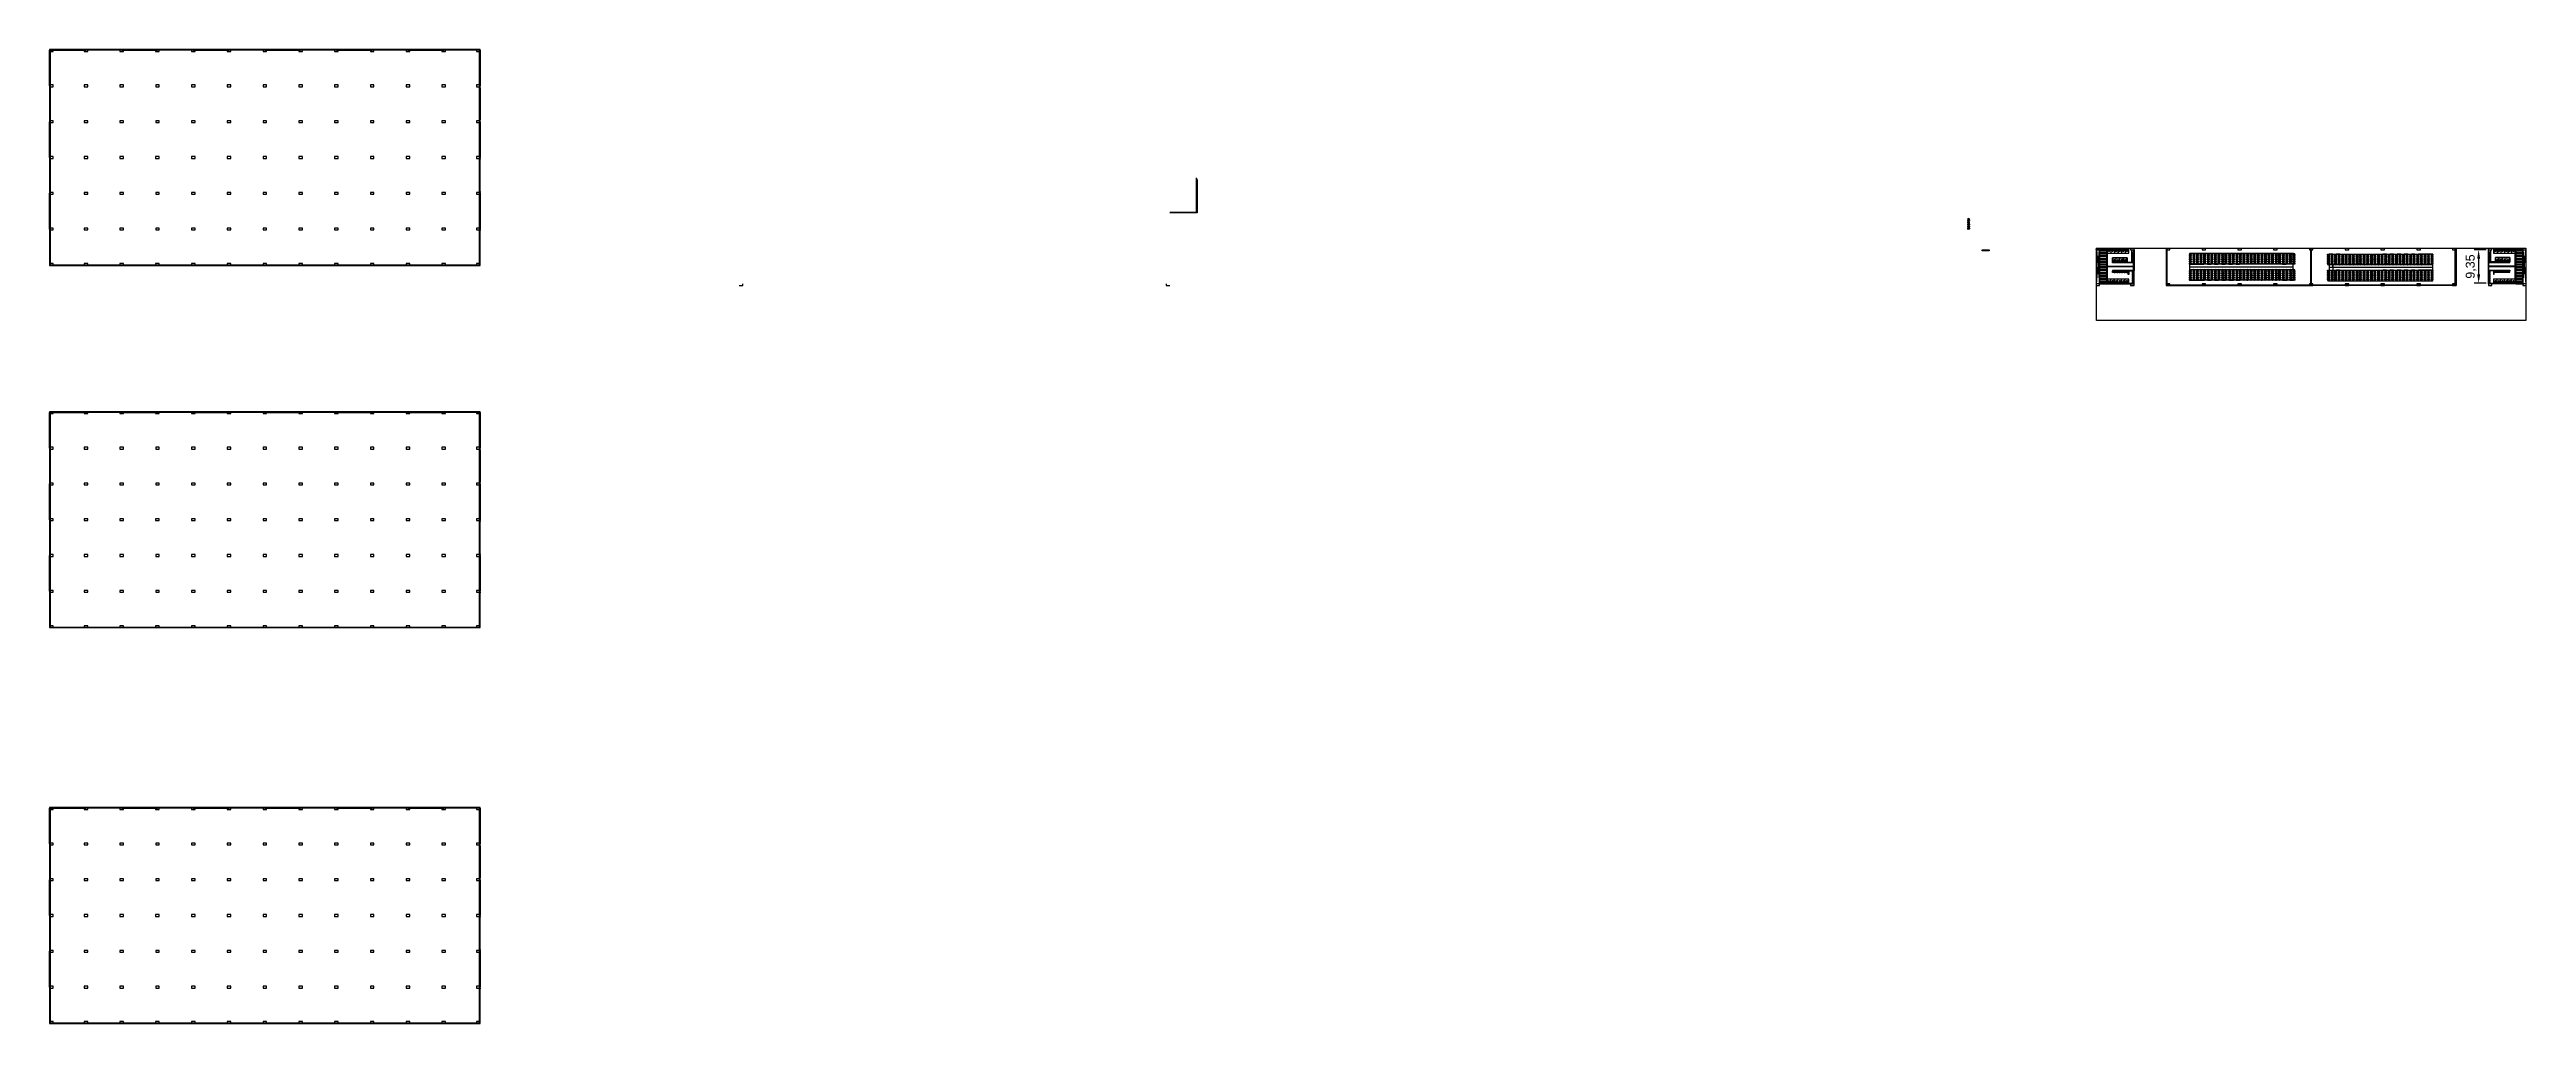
# Model space of a CAD drawing. Header units: millimetres. Extents: x 332 to 3202, y 307 to 1426.
# Drawn here: x 1752 to 2444, y 1132 to 1404 of the extents above; entities that cross this region are included whole.
import ezdxf

# ---------------------------------------------------------------- set-up
doc = ezdxf.new("R2010")
doc.units = ezdxf.units.MM
doc.styles.get("Standard").update_dxf_attribs({"font": 'arial.ttf'})
doc.dimstyles.new('ISO-25', dxfattribs={"dimtxt": 2.5, "dimasz": 2.5, "dimexe": 1.25, "dimexo": 0.625, "dimtad": 1, "dimtxsty": 'Standard', "dimcen": 2.5, "dimadec": 0, "dimazin": 0, "dimtfac": 1, "dimtmove": 0, "dimatfit": 3, "dimfxl": 1, "dimarcsym": 0})

msp = doc.modelspace()

# ---------------------------------------------------------------- blocks, each defined once
blk = doc.blocks.new('Cadeira-Auditório-P1')
blk.add_line((0, 0.09), (-0.19, 0.09))
for points in [[(-0.23, 0.05), (-0.3, -0.2, 0.19305), (-0.29, -0.23), (-0.24, -0.33, 0.271204), (-0.19, -0.36), (0, -0.36)], [(-0.21, 0.04), (-0.27, -0.2, 0.19305), (-0.27, -0.22), (-0.19, -0.36, 0.221086)], [(0, 0.09), (-0.19, 0.09, 0.342369), (-0.23, 0.05)], [(0, 0.06), (-0.19, 0.06, 0.342369), (-0.21, 0.04, 0.342369)], [(0, 0.09), (0.19, 0.09, -0.342369), (0.24, 0.05)], [(0, 0.06), (0.19, 0.06, -0.342369), (0.21, 0.04, -0.342369)], [(0.24, 0.05), (0.3, -0.2, -0.19305), (0.29, -0.23), (0.24, -0.33, -0.271204), (0.19, -0.36), (0, -0.36)], [(0.21, 0.04), (0.27, -0.2, -0.19305), (0.27, -0.22), (0.19, -0.36, -0.271204)]]:
    blk.add_lwpolyline(points, format="xyb")
for points in [[(-0.15, 0), (0.14, 0)], [(-0.01, 0), (-0.15, 0)]]:
    blk.add_lwpolyline(points)
blk = doc.blocks.new('*D52')
at = {"color": 0, "lineweight": -2, "transparency": 16777216}
for p, q in [((2432.7, 1348.47), (2429.36, 1348.47)), ((2430.61, 1345.97), (2430.61, 1341.62)), ((2432.7, 1339.12), (2429.36, 1339.12))]:
    blk.add_line(p, q, dxfattribs=at)
at = {"color": 0, "transparency": 16777216}
for points in [[(2430.2, 1345.97), (2431.03, 1345.97), (2430.61, 1348.47)], [(2430.2, 1341.62), (2431.03, 1341.62), (2430.61, 1339.12)]]:
    blk.add_solid(points, dxfattribs=at)
at = {"layer": 'Defpoints', "color": 0, "transparency": 16777216}
for p in [(2433.32, 1348.47), (2430.61, 1339.12), (2433.32, 1339.12)]:
    blk.add_point(p, dxfattribs=at)
at = {"color": 0, "transparency": 16777216, "insert": (2428.49, 1343.8), "char_height": 2.5, "attachment_point": 5, "rotation": 90}
blk.add_mtext('9,35', dxfattribs=at)
blk = doc.blocks.new('vaso_cx_acoplada_1')
at = {"linetype": 'Continuous'}
for centre in [(-0.11, -0.24), (0.12, -0.24)]:
    blk.add_circle(centre, 0.008, dxfattribs=at)
for centre, radius, start, end in [((-0.11, -0.18), 0.11, 136.53258, 180), ((1.38, -0.2), 1.6, 179.59001, 196.60114), ((-0.1, -0.18), 0.11, 136.53258, 164.49464), ((0, -0.21), 0.215, 163.97838, 171.57167), ((-0.2, -0.18), 0.008, 171.57167, 263.63486), ((0, -0.21), 0.215, 171.57167, 179.2851), ((0.01, 1.7), 1.9, 263.63486, 270), ((1.38, -0.2), 1.59, 180.52436, 196.19572), ((-0.25, -0.06), 0.07, 321.85553, 326.36654), ((-0.18, -0.11), 0.01, 95.71718, 146.36654), ((0.01, -1.99), 1.9, 90, 95.71718), ((-0.16, -0.12), 0.0225, 114.52369, 139.29493), ((-0.24, -0.06), 0.07, 321.85553, 326.36654), ((-0.08, -0.63), 0.08, 196.60114, 260.40415), ((-0.07, -0.36), 0.075, 120.55827, 184.24766), ((0.85, -0.29), 1, 184.24766, 200.25979), ((-0.07, -0.62), 0.08, 196.19572, 260.88992), ((-0.06, -0.38), 0.075, 116.10896, 182.02894), ((0.66, -0.36), 0.8, 182.02894, 200.9188), ((0.01, -0.49), 0.225, 90, 120.55827), ((0.01, -0.52), 0.225, 90, 116.10896), ((-0.06, -0.63), 0.026, 200.25979, 262.53667), ((0.01, -0.12), 0.586, 260.88992, 270), ((0.01, -0.12), 0.6, 260.40415, 270), ((-0.06, -0.63), 0.026, 200.9188, 262.88031), ((0.01, -0.12), 0.546, 262.53667, 270), ((0.03, -0.45), 0.0677, 144.04569, 163.27766), ((0.05, -0.45), 0.0893, 163.27766, 172.12192), ((-0.04, -0.44), 0.00416, 309.47185, 346.49014), ((-0.04, -0.45), 0.00501, 140.01374, 160.52979), ((0.02, -0.46), 0.0636, 167.77794, 198.82445), ((0.02, -0.46), 0.0664, 197.88836, 217.92673), ((0.01, -0.44), 0.0515, 119.72953, 144.04569), ((0.01, -0.47), 0.0536, 217.92673, 242.00627), ((0.01, -0.42), 0.0347, 90, 119.72953), ((0.01, -0.48), 0.0398, 242.00627, 270), ((0.01, -1.99), 1.9, 84.28282, 90), ((0.01, 1.7), 1.9, 270, 276.36514), ((0.01, -0.49), 0.225, 59.44173, 90), ((0.01, -0.52), 0.225, 63.89104, 90), ((0.01, -0.42), 0.0347, 60.27047, 90), ((0.01, -0.48), 0.0398, 270, 297.99373), ((0.01, -0.12), 0.546, 270, 277.46333), ((0.01, -0.12), 0.586, 270, 279.11008), ((0.01, -0.12), 0.6, 270, 279.59585), ((0, -0.44), 0.0515, 35.95431, 60.27047), ((0, -0.47), 0.0536, 297.99373, 322.07327), ((-0.02, -0.45), 0.0677, 16.72234, 35.95431), ((-0.01, -0.46), 0.0664, 322.07327, 342.11164), ((-0.04, -0.45), 0.0893, 7.87808, 16.72234), ((0.06, -0.44), 0.00416, 193.50986, 230.52815), ((0.05, -0.45), 0.00501, 19.47021, 39.98626), ((-0.01, -0.46), 0.0636, 341.17555, 12.22206), ((0.07, -0.63), 0.026, 277.11969, 339.0812), ((0.07, -0.63), 0.026, 277.46333, 339.74021), ((-0.65, -0.36), 0.8, 339.0812, 357.97106), ((0.07, -0.38), 0.075, 357.97106, 63.89104), ((-0.84, -0.29), 1, 339.74021, 355.75234), ((0.09, -0.62), 0.08, 279.11008, 343.80428), ((0.09, -0.63), 0.08, 279.59585, 343.39886), ((0.08, -0.36), 0.075, 355.75234, 59.44173), ((-1.36, -0.2), 1.59, 343.80428, 359.47564), ((-1.36, -0.2), 1.6, 343.39886, 0.40999), ((0.17, -0.12), 0.0225, 40.70507, 65.47631), ((0.25, -0.06), 0.07, 213.63346, 218.14447), ((0.19, -0.11), 0.01, 33.63346, 84.28282), ((0.11, -0.18), 0.11, 15.50536, 43.46742), ((0.26, -0.06), 0.07, 213.63346, 218.14447), ((0.13, -0.18), 0.11, 0, 43.46742), ((0.01, -0.21), 0.215, 8.42833, 16.02162), ((0.22, -0.18), 0.008, 276.36514, 8.42833), ((0.01, -0.21), 0.215, 0.7149, 8.42833)]:
    blk.add_arc(centre, radius, start, end, dxfattribs=at)
blk = doc.blocks.new('mictorio')
for p, q in [((-0.21, 0), (0.21, 0)), ((-0.22, -0.01), (-0.2, -0.24)), ((-0.17, -0.19), (-0.16, -0.24)), ((-0.14, -0.16), (0.14, -0.16)), ((0.17, -0.19), (0.16, -0.24)), ((0.22, -0.01), (0.2, -0.24))]:
    blk.add_line(p, q)
for centre, radius in [((-0.03, -0.2), 0.0107), ((-0.03, -0.23), 0.0107), ((0, -0.07), 0.0286), ((0, -0.07), 0.0143), ((0, -0.18), 0.0107), ((0, -0.24), 0.0107), ((0.03, -0.2), 0.0107), ((0.03, -0.23), 0.0107)]:
    blk.add_circle(centre, radius)
for centre, radius, start, end in [((-0.21, -0.01), 0.00716, 90, 184.572), ((0.21, -0.01), 0.00716, 355.428, 90), ((-0.13, -0.23), 0.0737, 108.63175, 194.85038), ((0, -0.19), 0.209, 195.65293, 344.34707), ((-0.14, -0.19), 0.0286, 90, 187.76517), ((0, -0.18), 0.174, 198.68934, 341.31066), ((0.14, -0.19), 0.0286, 352.23483, 90), ((0.13, -0.23), 0.0737, 345.14962, 71.36825)]:
    blk.add_arc(centre, radius, start, end)
blk = doc.blocks.new('lavatorio_66x45')
blk.add_lwpolyline([(-0.28, -0.03, -0.247757), (-0.23, 0), (0, 0), (0.23, 0, -0.247757), (0.28, -0.03, -0.523187), (0.13, -0.44, -0.064231), (0, -0.45, -0.064231), (-0.13, -0.44, -0.523187)], format="xyb", close=True)
for points in [[(0.12, -0.41, 0.331039), (0.3, -0.19, 0.428943), (0.22, -0.11), (0, -0.11), (-0.22, -0.11, 0.428943), (-0.3, -0.19, 0.331039), (-0.12, -0.41)], [(-0.28, -0.05, -0.019603), (-0.27, -0.04, -0.247757), (-0.23, -0.01), (0.23, -0.01, -0.247757), (0.27, -0.04, -0.019603), (0.28, -0.05, -0.064281)]]:
    blk.add_lwpolyline(points, format="xyb")
for centre, radius in [((-0.07, -0.05), 0.0234), ((0, -0.19), 0.03), ((0, -0.05), 0.0234), ((0.07, -0.05), 0.0234)]:
    blk.add_circle(centre, radius)
for start, end in [(253.49072, 270), (270, 286.50928)]:
    blk.add_arc((0, 0.05), 0.477, start, end)

# ---------------------------------------------------------------- dimensions: what is measured, and where the dimension line sits
at = {"color": 1}
dim = msp.add_linear_dim(base=(2430.615, 1339.122), p1=(2433.321, 1348.472), p2=(2433.321, 1339.122), angle=90, dimstyle='ISO-25', dxfattribs=at)
dim.commit()
dim.dimension.update_dxf_attribs({"geometry": '*D52', "text_midpoint": (2428.487, 1343.797)})

# ---------------------------------------------------------------- linework, layer by layer
for p, q in [((1752.8, 1404.43), (1751.8, 1404.43)), ((1751.8, 1404.43), (1751.8, 1403.93)), ((1751.8, 1403.93), (1752.8, 1403.93)), ((1872.107, 1404.43), (1751.807, 1404.43)), ((1751.807, 1404.43), (1751.807, 1344.13)), ((1751.807, 1394.28), (1751.807, 1404.28)), ((1751.807, 1404.28), (1751.957, 1404.28)), ((1751.957, 1403.73), (1751.807, 1403.73)), ((1751.807, 1403.73), (1751.882, 1403.73)), ((1751.957, 1403.73), (1751.807, 1403.73)), ((1751.882, 1403.73), (1751.882, 1394.73)), ((1751.957, 1404.28), (1751.957, 1404.43)), ((1871.957, 1404.28), (1751.957, 1404.28)), ((1751.957, 1404.28), (1751.957, 1344.28)), ((1751.957, 1404.28), (1761.957, 1404.28)), ((1751.957, 1403.93), (1751.957, 1403.73)), ((1752.8, 1403.93), (1752.8, 1404.43)), ((1762.457, 1404.43), (1761.457, 1404.43)), ((1761.457, 1404.43), (1761.457, 1403.93)), ((1761.457, 1403.93), (1762.457, 1403.93)), ((1761.957, 1404.28), (1761.957, 1404.43)), ((1761.957, 1404.43), (1771.957, 1404.43)), ((1762.457, 1403.93), (1762.457, 1404.43)), ((1772.457, 1404.43), (1771.457, 1404.43)), ((1771.457, 1404.43), (1771.457, 1403.93)), ((1771.457, 1403.93), (1772.457, 1403.93)), ((1771.957, 1404.43), (1771.957, 1404.28)), ((1771.957, 1404.28), (1781.957, 1404.28)), ((1772.457, 1403.93), (1772.457, 1404.43)), ((1782.457, 1404.43), (1781.457, 1404.43)), ((1781.457, 1404.43), (1781.457, 1403.93)), ((1781.457, 1403.93), (1782.457, 1403.93)), ((1781.957, 1404.28), (1781.957, 1404.43)), ((1781.957, 1404.43), (1791.957, 1404.43)), ((1782.457, 1403.93), (1782.457, 1404.43)), ((1792.457, 1404.43), (1791.457, 1404.43)), ((1791.457, 1404.43), (1791.457, 1403.93)), ((1791.457, 1403.93), (1792.457, 1403.93)), ((1791.957, 1404.43), (1791.957, 1404.28)), ((1791.957, 1404.28), (1801.957, 1404.28)), ((1792.457, 1403.93), (1792.457, 1404.43)), ((1802.457, 1404.43), (1801.457, 1404.43)), ((1801.457, 1404.43), (1801.457, 1403.93)), ((1801.457, 1403.93), (1802.457, 1403.93)), ((1801.957, 1404.28), (1801.957, 1404.43)), ((1801.957, 1404.43), (1811.957, 1404.43)), ((1802.457, 1403.93), (1802.457, 1404.43)), ((1812.457, 1404.43), (1811.457, 1404.43)), ((1811.457, 1404.43), (1811.457, 1403.93)), ((1811.457, 1403.93), (1812.457, 1403.93)), ((1811.957, 1404.43), (1811.957, 1404.28)), ((1811.957, 1404.28), (1821.957, 1404.28)), ((1812.457, 1403.93), (1812.457, 1404.43)), ((1822.457, 1404.43), (1821.457, 1404.43)), ((1821.457, 1404.43), (1821.457, 1403.93)), ((1821.457, 1403.93), (1822.457, 1403.93)), ((1821.957, 1404.28), (1821.957, 1404.43)), ((1821.957, 1404.43), (1831.957, 1404.43)), ((1822.457, 1403.93), (1822.457, 1404.43)), ((1832.457, 1404.43), (1831.457, 1404.43)), ((1831.457, 1404.43), (1831.457, 1403.93)), ((1831.457, 1403.93), (1832.457, 1403.93)), ((1831.957, 1404.43), (1831.957, 1404.28)), ((1831.957, 1404.28), (1841.957, 1404.28)), ((1832.457, 1403.93), (1832.457, 1404.43)), ((1842.457, 1404.43), (1841.457, 1404.43)), ((1841.457, 1404.43), (1841.457, 1403.93)), ((1841.457, 1403.93), (1842.457, 1403.93)), ((1841.957, 1404.28), (1841.957, 1404.43)), ((1841.957, 1404.43), (1851.957, 1404.43)), ((1842.457, 1403.93), (1842.457, 1404.43)), ((1852.457, 1404.43), (1851.457, 1404.43)), ((1851.457, 1404.43), (1851.457, 1403.93)), ((1851.457, 1403.93), (1852.457, 1403.93)), ((1851.957, 1404.43), (1851.957, 1404.28)), ((1851.957, 1404.28), (1861.957, 1404.28)), ((1852.457, 1403.93), (1852.457, 1404.43)), ((1862.457, 1404.43), (1861.457, 1404.43)), ((1861.457, 1404.43), (1861.457, 1403.93)), ((1861.457, 1403.93), (1862.457, 1403.93)), ((1861.957, 1404.28), (1861.957, 1404.43)), ((1861.957, 1404.43), (1871.957, 1404.43)), ((1862.457, 1403.93), (1862.457, 1404.43)), ((1872.11, 1404.43), (1871.11, 1404.43)), ((1871.11, 1404.43), (1871.11, 1403.93)), ((1871.11, 1403.93), (1872.11, 1403.93)), ((1871.957, 1404.43), (1871.957, 1404.28)), ((1871.957, 1344.28), (1871.957, 1404.28)), ((1871.957, 1404.28), (1872.107, 1404.28)), ((1871.957, 1403.93), (1872.032, 1403.93)), ((1872.107, 1403.73), (1871.957, 1403.73)), ((1871.957, 1403.73), (1871.957, 1394.73)), ((1872.032, 1403.73), (1872.032, 1394.73)), ((1872.107, 1344.13), (1872.107, 1404.43)), ((1872.107, 1404.28), (1872.107, 1394.28)), ((1872.107, 1394.28), (1872.107, 1404.28)), ((1872.107, 1404.28), (1872.107, 1394.28)), ((1872.107, 1403.93), (1872.107, 1403.73)), ((1872.11, 1403.93), (1872.11, 1404.43)), ((1751.807, 1394.73), (1751.957, 1394.73)), ((1752.807, 1394.53), (1751.807, 1394.53)), ((1751.807, 1394.53), (1751.807, 1394.03)), ((1751.957, 1394.28), (1751.807, 1394.28)), ((1751.807, 1394.03), (1752.807, 1394.03)), ((1751.807, 1393.78), (1751.957, 1393.78)), ((1751.882, 1393.78), (1751.882, 1384.78)), ((1751.957, 1384.28), (1751.957, 1394.28)), ((1752.807, 1394.03), (1752.807, 1394.53)), ((1762.464, 1394.53), (1761.464, 1394.53)), ((1761.464, 1394.53), (1761.464, 1394.03)), ((1761.464, 1394.03), (1762.464, 1394.03)), ((1762.464, 1394.03), (1762.464, 1394.53)), ((1772.464, 1394.53), (1771.464, 1394.53)), ((1771.464, 1394.53), (1771.464, 1394.03)), ((1771.464, 1394.03), (1772.464, 1394.03)), ((1772.464, 1394.03), (1772.464, 1394.53)), ((1782.464, 1394.53), (1781.464, 1394.53)), ((1781.464, 1394.53), (1781.464, 1394.03)), ((1781.464, 1394.03), (1782.464, 1394.03)), ((1782.464, 1394.03), (1782.464, 1394.53)), ((1792.464, 1394.53), (1791.464, 1394.53)), ((1791.464, 1394.53), (1791.464, 1394.03)), ((1791.464, 1394.03), (1792.464, 1394.03)), ((1792.464, 1394.03), (1792.464, 1394.53)), ((1802.464, 1394.53), (1801.464, 1394.53)), ((1801.464, 1394.53), (1801.464, 1394.03)), ((1801.464, 1394.03), (1802.464, 1394.03)), ((1802.464, 1394.03), (1802.464, 1394.53)), ((1812.464, 1394.53), (1811.464, 1394.53)), ((1811.464, 1394.53), (1811.464, 1394.03)), ((1811.464, 1394.03), (1812.464, 1394.03)), ((1812.464, 1394.03), (1812.464, 1394.53)), ((1822.464, 1394.53), (1821.464, 1394.53)), ((1821.464, 1394.53), (1821.464, 1394.03)), ((1821.464, 1394.03), (1822.464, 1394.03)), ((1822.464, 1394.03), (1822.464, 1394.53)), ((1832.464, 1394.53), (1831.464, 1394.53)), ((1831.464, 1394.53), (1831.464, 1394.03)), ((1831.464, 1394.03), (1832.464, 1394.03)), ((1832.464, 1394.03), (1832.464, 1394.53)), ((1842.464, 1394.53), (1841.464, 1394.53)), ((1841.464, 1394.53), (1841.464, 1394.03)), ((1841.464, 1394.03), (1842.464, 1394.03)), ((1842.464, 1394.03), (1842.464, 1394.53)), ((1852.464, 1394.53), (1851.464, 1394.53)), ((1851.464, 1394.53), (1851.464, 1394.03)), ((1851.464, 1394.03), (1852.464, 1394.03)), ((1852.464, 1394.03), (1852.464, 1394.53)), ((1862.464, 1394.53), (1861.464, 1394.53)), ((1861.464, 1394.53), (1861.464, 1394.03)), ((1861.464, 1394.03), (1862.464, 1394.03)), ((1862.464, 1394.03), (1862.464, 1394.53)), ((1872.117, 1394.53), (1871.117, 1394.53)), ((1871.117, 1394.53), (1871.117, 1394.03)), ((1871.117, 1394.03), (1872.117, 1394.03)), ((1871.957, 1394.73), (1872.107, 1394.73)), ((1872.107, 1394.28), (1871.957, 1394.28)), ((1871.957, 1394.28), (1871.957, 1384.28)), ((1871.957, 1394.03), (1871.957, 1393.78)), ((1871.957, 1393.78), (1872.107, 1393.78)), ((1872.032, 1394.53), (1872.032, 1394.03)), ((1872.032, 1393.78), (1872.032, 1384.78)), ((1872.107, 1393.78), (1872.107, 1384.78)), ((1872.117, 1394.03), (1872.117, 1394.53)), ((1751.957, 1384.78), (1751.807, 1384.78)), ((1752.807, 1384.53), (1751.807, 1384.53)), ((1751.807, 1384.53), (1751.807, 1384.03)), ((1752.807, 1384.03), (1752.807, 1384.53)), ((1762.464, 1384.53), (1761.464, 1384.53)), ((1761.464, 1384.53), (1761.464, 1384.03)), ((1762.464, 1384.03), (1762.464, 1384.53)), ((1772.464, 1384.53), (1771.464, 1384.53)), ((1771.464, 1384.53), (1771.464, 1384.03)), ((1772.464, 1384.03), (1772.464, 1384.53)), ((1782.464, 1384.53), (1781.464, 1384.53)), ((1781.464, 1384.53), (1781.464, 1384.03)), ((1782.464, 1384.03), (1782.464, 1384.53)), ((1792.464, 1384.53), (1791.464, 1384.53)), ((1791.464, 1384.53), (1791.464, 1384.03)), ((1792.464, 1384.03), (1792.464, 1384.53)), ((1802.464, 1384.53), (1801.464, 1384.53)), ((1801.464, 1384.53), (1801.464, 1384.03)), ((1802.464, 1384.03), (1802.464, 1384.53)), ((1812.464, 1384.53), (1811.464, 1384.53)), ((1811.464, 1384.53), (1811.464, 1384.03)), ((1812.464, 1384.03), (1812.464, 1384.53)), ((1822.464, 1384.53), (1821.464, 1384.53)), ((1821.464, 1384.53), (1821.464, 1384.03)), ((1822.464, 1384.03), (1822.464, 1384.53)), ((1832.464, 1384.53), (1831.464, 1384.53)), ((1831.464, 1384.53), (1831.464, 1384.03)), ((1832.464, 1384.03), (1832.464, 1384.53)), ((1842.464, 1384.53), (1841.464, 1384.53)), ((1841.464, 1384.53), (1841.464, 1384.03)), ((1842.464, 1384.03), (1842.464, 1384.53)), ((1852.464, 1384.53), (1851.464, 1384.53)), ((1851.464, 1384.53), (1851.464, 1384.03)), ((1852.464, 1384.03), (1852.464, 1384.53)), ((1862.464, 1384.53), (1861.464, 1384.53)), ((1861.464, 1384.53), (1861.464, 1384.03)), ((1862.464, 1384.03), (1862.464, 1384.53)), ((1872.117, 1384.53), (1871.117, 1384.53)), ((1871.117, 1384.53), (1871.117, 1384.03)), ((1872.107, 1384.78), (1871.957, 1384.78)), ((1871.957, 1384.78), (1871.957, 1384.53)), ((1872.032, 1384.53), (1872.032, 1384.03)), ((1872.117, 1384.03), (1872.117, 1384.53)), ((1751.807, 1374.28), (1751.807, 1384.28)), ((1751.807, 1384.28), (1751.957, 1384.28)), ((1751.807, 1384.03), (1752.807, 1384.03)), ((1751.807, 1383.78), (1751.957, 1383.78)), ((1751.882, 1383.78), (1751.882, 1374.78)), ((1761.464, 1384.03), (1762.464, 1384.03)), ((1771.464, 1384.03), (1772.464, 1384.03)), ((1781.464, 1384.03), (1782.464, 1384.03)), ((1791.464, 1384.03), (1792.464, 1384.03)), ((1801.464, 1384.03), (1802.464, 1384.03)), ((1811.464, 1384.03), (1812.464, 1384.03)), ((1821.464, 1384.03), (1822.464, 1384.03)), ((1831.464, 1384.03), (1832.464, 1384.03)), ((1841.464, 1384.03), (1842.464, 1384.03)), ((1851.464, 1384.03), (1852.464, 1384.03)), ((1861.464, 1384.03), (1862.464, 1384.03)), ((1871.117, 1384.03), (1872.117, 1384.03)), ((1871.957, 1384.28), (1872.107, 1384.28)), ((1871.957, 1384.03), (1871.957, 1383.78)), ((1871.957, 1383.78), (1872.107, 1383.78)), ((1872.032, 1383.78), (1872.032, 1374.78)), ((1872.107, 1384.28), (1872.107, 1374.28)), ((1872.107, 1383.78), (1872.107, 1374.78)), ((1752.8, 1374.53), (1751.8, 1374.53)), ((1751.8, 1374.53), (1751.8, 1374.03)), ((1751.8, 1374.03), (1752.8, 1374.03)), ((1751.957, 1374.78), (1751.807, 1374.78)), ((1751.957, 1374.28), (1751.807, 1374.28)), ((1751.957, 1373.78), (1751.807, 1373.78)), ((1751.882, 1373.78), (1751.882, 1364.78)), ((1751.957, 1364.28), (1751.957, 1374.28)), ((1752.8, 1374.03), (1752.8, 1374.53)), ((1762.457, 1374.53), (1761.457, 1374.53)), ((1761.457, 1374.53), (1761.457, 1374.03)), ((1761.457, 1374.03), (1762.457, 1374.03)), ((1762.457, 1374.03), (1762.457, 1374.53)), ((1772.457, 1374.53), (1771.457, 1374.53)), ((1771.457, 1374.53), (1771.457, 1374.03)), ((1771.457, 1374.03), (1772.457, 1374.03)), ((1772.457, 1374.03), (1772.457, 1374.53)), ((1782.457, 1374.53), (1781.457, 1374.53)), ((1781.457, 1374.53), (1781.457, 1374.03)), ((1781.457, 1374.03), (1782.457, 1374.03)), ((1782.457, 1374.03), (1782.457, 1374.53)), ((1792.457, 1374.53), (1791.457, 1374.53)), ((1791.457, 1374.53), (1791.457, 1374.03)), ((1791.457, 1374.03), (1792.457, 1374.03)), ((1792.457, 1374.03), (1792.457, 1374.53)), ((1802.457, 1374.53), (1801.457, 1374.53)), ((1801.457, 1374.53), (1801.457, 1374.03)), ((1801.457, 1374.03), (1802.457, 1374.03)), ((1802.457, 1374.03), (1802.457, 1374.53)), ((1812.457, 1374.53), (1811.457, 1374.53)), ((1811.457, 1374.53), (1811.457, 1374.03)), ((1811.457, 1374.03), (1812.457, 1374.03)), ((1812.457, 1374.03), (1812.457, 1374.53)), ((1822.457, 1374.53), (1821.457, 1374.53)), ((1821.457, 1374.53), (1821.457, 1374.03)), ((1821.457, 1374.03), (1822.457, 1374.03)), ((1822.457, 1374.03), (1822.457, 1374.53)), ((1832.457, 1374.53), (1831.457, 1374.53)), ((1831.457, 1374.53), (1831.457, 1374.03)), ((1831.457, 1374.03), (1832.457, 1374.03)), ((1832.457, 1374.03), (1832.457, 1374.53)), ((1842.457, 1374.53), (1841.457, 1374.53)), ((1841.457, 1374.53), (1841.457, 1374.03)), ((1841.457, 1374.03), (1842.457, 1374.03)), ((1842.457, 1374.03), (1842.457, 1374.53)), ((1852.457, 1374.53), (1851.457, 1374.53)), ((1851.457, 1374.53), (1851.457, 1374.03)), ((1851.457, 1374.03), (1852.457, 1374.03)), ((1852.457, 1374.03), (1852.457, 1374.53)), ((1862.457, 1374.53), (1861.457, 1374.53)), ((1861.457, 1374.53), (1861.457, 1374.03)), ((1861.457, 1374.03), (1862.457, 1374.03)), ((1862.457, 1374.03), (1862.457, 1374.53)), ((1872.11, 1374.53), (1871.11, 1374.53)), ((1871.11, 1374.53), (1871.11, 1374.03)), ((1871.11, 1374.03), (1872.11, 1374.03)), ((1872.107, 1374.78), (1871.957, 1374.78)), ((1871.957, 1374.78), (1871.957, 1374.53)), ((1872.107, 1374.28), (1871.957, 1374.28)), ((1871.957, 1374.28), (1871.957, 1364.28)), ((1872.107, 1373.78), (1871.957, 1373.78)), ((1871.957, 1373.78), (1871.957, 1364.78)), ((1872.032, 1374.53), (1872.032, 1374.03)), ((1872.032, 1373.78), (1872.032, 1364.78)), ((1872.107, 1374.03), (1872.107, 1373.78)), ((1872.11, 1374.03), (1872.11, 1374.53)), ((1751.807, 1364.78), (1751.957, 1364.78)), ((1752.807, 1364.53), (1751.807, 1364.53)), ((1751.807, 1364.53), (1751.807, 1364.03)), ((1751.807, 1354.28), (1751.807, 1364.28)), ((1751.807, 1364.28), (1751.957, 1364.28)), ((1751.807, 1364.03), (1752.807, 1364.03)), ((1751.807, 1363.78), (1751.957, 1363.78)), ((1751.882, 1363.78), (1751.882, 1354.78)), ((1752.807, 1364.03), (1752.807, 1364.53)), ((1762.464, 1364.53), (1761.464, 1364.53)), ((1761.464, 1364.53), (1761.464, 1364.03)), ((1761.464, 1364.03), (1762.464, 1364.03)), ((1762.464, 1364.03), (1762.464, 1364.53)), ((1772.464, 1364.53), (1771.464, 1364.53)), ((1771.464, 1364.53), (1771.464, 1364.03)), ((1771.464, 1364.03), (1772.464, 1364.03)), ((1772.464, 1364.03), (1772.464, 1364.53)), ((1782.464, 1364.53), (1781.464, 1364.53)), ((1781.464, 1364.53), (1781.464, 1364.03)), ((1781.464, 1364.03), (1782.464, 1364.03)), ((1782.464, 1364.03), (1782.464, 1364.53)), ((1792.464, 1364.53), (1791.464, 1364.53)), ((1791.464, 1364.53), (1791.464, 1364.03)), ((1791.464, 1364.03), (1792.464, 1364.03)), ((1792.464, 1364.03), (1792.464, 1364.53)), ((1802.464, 1364.53), (1801.464, 1364.53)), ((1801.464, 1364.53), (1801.464, 1364.03)), ((1801.464, 1364.03), (1802.464, 1364.03)), ((1802.464, 1364.03), (1802.464, 1364.53)), ((1812.464, 1364.53), (1811.464, 1364.53)), ((1811.464, 1364.53), (1811.464, 1364.03)), ((1811.464, 1364.03), (1812.464, 1364.03)), ((1812.464, 1364.03), (1812.464, 1364.53)), ((1822.464, 1364.53), (1821.464, 1364.53)), ((1821.464, 1364.53), (1821.464, 1364.03)), ((1821.464, 1364.03), (1822.464, 1364.03)), ((1822.464, 1364.03), (1822.464, 1364.53)), ((1832.464, 1364.53), (1831.464, 1364.53)), ((1831.464, 1364.53), (1831.464, 1364.03)), ((1831.464, 1364.03), (1832.464, 1364.03)), ((1832.464, 1364.03), (1832.464, 1364.53)), ((1842.464, 1364.53), (1841.464, 1364.53)), ((1841.464, 1364.53), (1841.464, 1364.03)), ((1841.464, 1364.03), (1842.464, 1364.03)), ((1842.464, 1364.03), (1842.464, 1364.53)), ((1852.464, 1364.53), (1851.464, 1364.53)), ((1851.464, 1364.53), (1851.464, 1364.03)), ((1851.464, 1364.03), (1852.464, 1364.03)), ((1852.464, 1364.03), (1852.464, 1364.53)), ((1862.464, 1364.53), (1861.464, 1364.53)), ((1861.464, 1364.53), (1861.464, 1364.03)), ((1861.464, 1364.03), (1862.464, 1364.03)), ((1862.464, 1364.03), (1862.464, 1364.53)), ((1872.117, 1364.53), (1871.117, 1364.53)), ((1871.117, 1364.53), (1871.117, 1364.03)), ((1871.117, 1364.03), (1872.117, 1364.03)), ((1871.957, 1364.78), (1872.107, 1364.78)), ((1871.957, 1364.28), (1872.107, 1364.28)), ((1871.957, 1364.03), (1871.957, 1363.78)), ((1871.957, 1363.78), (1872.107, 1363.78)), ((1872.032, 1364.53), (1872.032, 1364.03)), ((1872.032, 1363.78), (1872.032, 1354.78)), ((1872.107, 1364.78), (1872.107, 1364.53)), ((1872.107, 1364.53), (1872.107, 1364.53)), ((1872.107, 1364.28), (1872.107, 1354.28)), ((1872.107, 1363.78), (1872.107, 1354.78)), ((1872.117, 1364.03), (1872.117, 1364.53)), ((1751.957, 1354.78), (1751.807, 1354.78)), ((1752.807, 1354.53), (1751.807, 1354.53)), ((1751.807, 1354.53), (1751.807, 1354.03)), ((1751.957, 1354.28), (1751.807, 1354.28)), ((1751.807, 1354.03), (1752.807, 1354.03)), ((1751.957, 1353.83), (1751.807, 1353.83)), ((1751.882, 1353.83), (1751.882, 1344.83)), ((1751.957, 1344.28), (1751.957, 1354.28)), ((1752.807, 1354.03), (1752.807, 1354.53)), ((1762.464, 1354.53), (1761.464, 1354.53)), ((1761.464, 1354.53), (1761.464, 1354.03)), ((1761.464, 1354.03), (1762.464, 1354.03)), ((1762.464, 1354.03), (1762.464, 1354.53)), ((1772.464, 1354.53), (1771.464, 1354.53)), ((1771.464, 1354.53), (1771.464, 1354.03)), ((1771.464, 1354.03), (1772.464, 1354.03)), ((1772.464, 1354.03), (1772.464, 1354.53)), ((1782.464, 1354.53), (1781.464, 1354.53)), ((1781.464, 1354.53), (1781.464, 1354.03)), ((1781.464, 1354.03), (1782.464, 1354.03)), ((1782.464, 1354.03), (1782.464, 1354.53)), ((1792.464, 1354.53), (1791.464, 1354.53)), ((1791.464, 1354.53), (1791.464, 1354.03)), ((1791.464, 1354.03), (1792.464, 1354.03)), ((1792.464, 1354.03), (1792.464, 1354.53)), ((1802.464, 1354.53), (1801.464, 1354.53)), ((1801.464, 1354.53), (1801.464, 1354.03)), ((1801.464, 1354.03), (1802.464, 1354.03)), ((1802.464, 1354.03), (1802.464, 1354.53)), ((1812.464, 1354.53), (1811.464, 1354.53)), ((1811.464, 1354.53), (1811.464, 1354.03)), ((1811.464, 1354.03), (1812.464, 1354.03)), ((1812.464, 1354.03), (1812.464, 1354.53)), ((1822.464, 1354.53), (1821.464, 1354.53)), ((1821.464, 1354.53), (1821.464, 1354.03)), ((1821.464, 1354.03), (1822.464, 1354.03)), ((1822.464, 1354.03), (1822.464, 1354.53)), ((1832.464, 1354.53), (1831.464, 1354.53)), ((1831.464, 1354.53), (1831.464, 1354.03)), ((1831.464, 1354.03), (1832.464, 1354.03)), ((1832.464, 1354.03), (1832.464, 1354.53)), ((1842.464, 1354.53), (1841.464, 1354.53)), ((1841.464, 1354.53), (1841.464, 1354.03)), ((1841.464, 1354.03), (1842.464, 1354.03)), ((1842.464, 1354.03), (1842.464, 1354.53)), ((1852.464, 1354.53), (1851.464, 1354.53)), ((1851.464, 1354.53), (1851.464, 1354.03)), ((1851.464, 1354.03), (1852.464, 1354.03)), ((1852.464, 1354.03), (1852.464, 1354.53)), ((1862.464, 1354.53), (1861.464, 1354.53)), ((1861.464, 1354.53), (1861.464, 1354.03)), ((1861.464, 1354.03), (1862.464, 1354.03)), ((1862.464, 1354.03), (1862.464, 1354.53)), ((1872.117, 1354.53), (1871.117, 1354.53)), ((1871.117, 1354.53), (1871.117, 1354.03)), ((1871.117, 1354.03), (1872.117, 1354.03)), ((1872.107, 1354.78), (1871.957, 1354.78)), ((1871.957, 1354.78), (1871.957, 1354.53)), ((1872.107, 1354.28), (1871.957, 1354.28)), ((1871.957, 1354.28), (1871.957, 1344.28)), ((1872.107, 1353.83), (1871.957, 1353.83)), ((1871.957, 1353.83), (1871.957, 1344.83)), ((1872.032, 1354.53), (1872.032, 1354.03)), ((1872.032, 1353.83), (1872.032, 1344.83)), ((1872.107, 1354.03), (1872.107, 1353.83)), ((1872.107, 1344.73), (1872.107, 1353.78)), ((1872.117, 1354.03), (1872.117, 1354.53)), ((1751.807, 1344.83), (1751.957, 1344.83)), ((1752.807, 1344.63), (1751.807, 1344.63)), ((1751.807, 1344.63), (1751.807, 1344.13)), ((1751.957, 1344.28), (1751.807, 1344.28)), ((1751.807, 1344.13), (1872.107, 1344.13)), ((1751.807, 1344.13), (1752.807, 1344.13)), ((1751.957, 1344.28), (1871.957, 1344.28)), ((1751.957, 1344.28), (1761.957, 1344.28)), ((1751.957, 1344.28), (1751.957, 1344.13)), ((1751.957, 1344.13), (1751.957, 1344.28)), ((1752.807, 1344.13), (1752.807, 1344.63)), ((1762.457, 1344.63), (1761.457, 1344.63)), ((1761.457, 1344.63), (1761.457, 1344.13)), ((1761.457, 1344.13), (1762.457, 1344.13)), ((1761.957, 1344.28), (1761.957, 1344.28)), ((1761.957, 1344.28), (1761.957, 1344.13)), ((1761.957, 1344.13), (1771.957, 1344.13)), ((1762.457, 1344.13), (1762.457, 1344.63)), ((1772.457, 1344.63), (1771.457, 1344.63)), ((1771.457, 1344.63), (1771.457, 1344.13)), ((1771.457, 1344.13), (1772.457, 1344.13)), ((1771.957, 1344.13), (1771.957, 1344.28)), ((1771.957, 1344.28), (1781.957, 1344.28)), ((1772.457, 1344.13), (1772.457, 1344.63)), ((1782.457, 1344.63), (1781.457, 1344.63)), ((1781.457, 1344.63), (1781.457, 1344.13)), ((1781.457, 1344.13), (1782.457, 1344.13)), ((1781.957, 1344.28), (1781.957, 1344.13)), ((1781.957, 1344.13), (1791.957, 1344.13)), ((1782.457, 1344.13), (1782.457, 1344.63)), ((1792.457, 1344.63), (1791.457, 1344.63)), ((1791.457, 1344.63), (1791.457, 1344.13)), ((1791.457, 1344.13), (1792.457, 1344.13)), ((1791.957, 1344.13), (1791.957, 1344.28)), ((1791.957, 1344.28), (1801.957, 1344.28)), ((1792.457, 1344.13), (1792.457, 1344.63)), ((1802.457, 1344.63), (1801.457, 1344.63)), ((1801.457, 1344.63), (1801.457, 1344.13)), ((1801.457, 1344.13), (1802.457, 1344.13)), ((1801.957, 1344.28), (1801.957, 1344.13)), ((1801.957, 1344.13), (1811.957, 1344.13)), ((1802.457, 1344.13), (1802.457, 1344.63)), ((1812.457, 1344.63), (1811.457, 1344.63)), ((1811.457, 1344.63), (1811.457, 1344.13)), ((1811.457, 1344.13), (1812.457, 1344.13)), ((1811.957, 1344.13), (1811.957, 1344.28)), ((1811.957, 1344.28), (1821.957, 1344.28)), ((1812.457, 1344.13), (1812.457, 1344.63)), ((1822.457, 1344.63), (1821.457, 1344.63)), ((1821.457, 1344.63), (1821.457, 1344.13)), ((1821.457, 1344.13), (1822.457, 1344.13)), ((1821.957, 1344.28), (1821.957, 1344.13)), ((1821.957, 1344.13), (1831.957, 1344.13)), ((1822.457, 1344.13), (1822.457, 1344.63)), ((1832.457, 1344.63), (1831.457, 1344.63)), ((1831.457, 1344.63), (1831.457, 1344.13)), ((1831.457, 1344.13), (1832.457, 1344.13)), ((1831.957, 1344.13), (1831.957, 1344.28)), ((1831.957, 1344.28), (1841.957, 1344.28)), ((1832.457, 1344.13), (1832.457, 1344.63)), ((1842.457, 1344.63), (1841.457, 1344.63)), ((1841.457, 1344.63), (1841.457, 1344.13)), ((1841.457, 1344.13), (1842.457, 1344.13)), ((1841.957, 1344.28), (1841.957, 1344.13)), ((1841.957, 1344.13), (1851.957, 1344.13)), ((1842.457, 1344.13), (1842.457, 1344.63)), ((1852.457, 1344.63), (1851.457, 1344.63)), ((1851.457, 1344.63), (1851.457, 1344.13)), ((1851.457, 1344.13), (1852.457, 1344.13)), ((1851.957, 1344.13), (1851.957, 1344.28)), ((1851.957, 1344.28), (1861.957, 1344.28)), ((1852.457, 1344.13), (1852.457, 1344.63)), ((1862.457, 1344.63), (1861.457, 1344.63)), ((1861.457, 1344.63), (1861.457, 1344.13)), ((1861.457, 1344.13), (1862.457, 1344.13)), ((1861.957, 1344.28), (1861.957, 1344.13)), ((1861.957, 1344.13), (1871.957, 1344.13)), ((1862.457, 1344.13), (1862.457, 1344.63)), ((1872.11, 1344.63), (1871.11, 1344.63)), ((1871.11, 1344.63), (1871.11, 1344.13)), ((1871.11, 1344.13), (1872.11, 1344.13)), ((1871.957, 1344.83), (1872.107, 1344.83)), ((1871.957, 1344.63), (1871.957, 1344.73)), ((1872.032, 1344.63), (1871.957, 1344.63)), ((1871.957, 1344.13), (1871.957, 1344.28)), ((1871.957, 1344.28), (1872.107, 1344.28)), ((1872.11, 1344.13), (1872.11, 1344.63)), ((2323.664, 1348.472), (2324.664, 1348.472)), ((2323.814, 1348.472), (2324.664, 1348.472)), ((2324.664, 1348.472), (2324.664, 1348.972)), ((2324.664, 1338.972), (2324.664, 1348.972)), ((2324.664, 1348.572), (2326.664, 1348.572)), ((2324.664, 1348.572), (2324.664, 1348.172)), ((2324.664, 1348.172), (2326.664, 1348.172)), ((2324.664, 1348.172), (2324.664, 1347.772)), ((2324.664, 1347.772), (2326.664, 1347.772)), ((2326.664, 1347.372), (2324.664, 1347.372)), ((2324.664, 1347.372), (2324.664, 1346.972)), ((2324.664, 1346.972), (2326.664, 1346.972)), ((2326.664, 1346.572), (2324.664, 1346.572)), ((2324.664, 1346.572), (2324.664, 1346.172)), ((2324.664, 1346.172), (2326.664, 1346.172)), ((2326.664, 1345.772), (2324.664, 1345.772)), ((2324.664, 1345.772), (2324.664, 1345.372)), ((2324.664, 1345.372), (2326.664, 1345.372)), ((2326.664, 1344.972), (2324.664, 1344.972)), ((2324.664, 1344.972), (2324.664, 1344.572)), ((2324.664, 1344.572), (2326.664, 1344.572)), ((2326.664, 1344.172), (2324.664, 1344.172)), ((2324.664, 1344.172), (2324.664, 1343.772)), ((2324.664, 1343.772), (2326.664, 1343.772)), ((2326.664, 1343.372), (2324.664, 1343.372)), ((2324.664, 1343.372), (2324.664, 1342.972)), ((2324.664, 1342.972), (2326.664, 1342.972)), ((2326.664, 1348.972), (2326.664, 1348.472)), ((2326.664, 1338.972), (2326.664, 1348.972)), ((2326.664, 1347.772), (2326.664, 1347.372)), ((2326.664, 1346.972), (2326.664, 1346.572)), ((2326.664, 1346.172), (2326.664, 1345.772)), ((2326.664, 1345.372), (2326.664, 1344.972)), ((2326.664, 1344.572), (2326.664, 1344.172)), ((2326.664, 1343.772), (2326.664, 1343.372)), ((2326.664, 1342.972), (2326.664, 1342.572)), ((2333.321, 1348.972), (2333.321, 1348.472)), ((2333.321, 1348.472), (2334.321, 1348.472)), ((2334.321, 1348.472), (2334.321, 1348.972)), ((2343.321, 1348.972), (2343.321, 1348.472)), ((2343.321, 1348.472), (2344.321, 1348.472)), ((2344.321, 1348.472), (2344.321, 1348.972)), ((2353.321, 1348.972), (2353.321, 1348.472)), ((2353.321, 1348.472), (2354.321, 1348.472)), ((2354.321, 1348.472), (2354.321, 1348.972)), ((2363.321, 1348.972), (2363.321, 1348.472)), ((2363.321, 1348.472), (2364.321, 1348.472)), ((2364.321, 1348.472), (2364.321, 1348.972)), ((2373.321, 1348.972), (2373.321, 1348.472)), ((2373.321, 1348.472), (2374.321, 1348.472)), ((2374.321, 1348.472), (2374.321, 1348.972)), ((2383.321, 1348.972), (2383.321, 1348.472)), ((2383.321, 1348.472), (2384.321, 1348.472)), ((2384.321, 1348.472), (2384.321, 1348.972)), ((2393.321, 1348.972), (2393.321, 1348.472)), ((2393.321, 1348.472), (2394.321, 1348.472)), ((2394.321, 1348.472), (2394.321, 1348.972)), ((2403.321, 1348.972), (2403.321, 1348.472)), ((2403.321, 1348.472), (2404.321, 1348.472)), ((2404.321, 1348.472), (2404.321, 1348.972)), ((2413.321, 1348.972), (2413.321, 1348.472)), ((2413.321, 1348.472), (2414.321, 1348.472)), ((2414.321, 1348.472), (2414.321, 1348.972)), ((2423.321, 1348.972), (2423.321, 1348.472)), ((2423.321, 1348.472), (2424.321, 1348.472)), ((2424.321, 1348.472), (2424.321, 1348.972)), ((2433.321, 1348.972), (2433.321, 1348.472)), ((2433.321, 1348.472), (2434.321, 1348.472)), ((2434.321, 1348.472), (2434.321, 1348.972)), ((2440.974, 1338.972), (2440.974, 1348.972)), ((2440.974, 1348.972), (2440.974, 1348.572)), ((2440.974, 1348.572), (2442.974, 1348.572)), ((2440.974, 1348.572), (2440.974, 1348.172)), ((2440.974, 1348.172), (2442.974, 1348.172)), ((2440.974, 1348.172), (2440.974, 1347.772)), ((2440.974, 1347.772), (2442.974, 1347.772)), ((2442.974, 1347.372), (2440.974, 1347.372)), ((2440.974, 1347.372), (2440.974, 1346.972)), ((2440.974, 1346.972), (2442.974, 1346.972)), ((2442.974, 1346.572), (2440.974, 1346.572)), ((2440.974, 1346.572), (2440.974, 1346.172)), ((2440.974, 1346.172), (2442.974, 1346.172)), ((2442.974, 1345.772), (2440.974, 1345.772)), ((2440.974, 1345.772), (2440.974, 1345.372)), ((2440.974, 1345.372), (2442.974, 1345.372)), ((2442.974, 1344.972), (2440.974, 1344.972)), ((2440.974, 1344.972), (2440.974, 1344.572)), ((2440.974, 1344.572), (2442.974, 1344.572)), ((2442.974, 1344.172), (2440.974, 1344.172)), ((2440.974, 1344.172), (2440.974, 1343.772)), ((2440.974, 1343.772), (2442.974, 1343.772)), ((2442.974, 1343.372), (2440.974, 1343.372)), ((2440.974, 1343.372), (2440.974, 1342.972)), ((2440.974, 1342.972), (2442.974, 1342.972)), ((2442.974, 1348.972), (2442.974, 1348.472)), ((2442.974, 1347.772), (2442.974, 1347.372)), ((2442.974, 1346.972), (2442.974, 1346.572)), ((2442.974, 1346.172), (2442.974, 1345.772)), ((2442.974, 1345.372), (2442.974, 1344.972)), ((2442.974, 1344.572), (2442.974, 1344.172)), ((2442.974, 1343.772), (2442.974, 1343.372)), ((2442.974, 1342.972), (2442.974, 1342.572)), ((2324.664, 1338.972), (2323.664, 1338.972)), ((2323.664, 1338.472), (2324.664, 1338.472)), ((2326.664, 1342.572), (2324.664, 1342.572)), ((2324.664, 1342.572), (2324.664, 1342.172)), ((2324.664, 1342.172), (2326.664, 1342.172)), ((2326.664, 1341.772), (2324.664, 1341.772)), ((2324.664, 1341.772), (2324.664, 1341.372)), ((2324.664, 1341.372), (2326.664, 1341.372)), ((2326.664, 1340.972), (2324.664, 1340.972)), ((2324.664, 1340.972), (2324.664, 1340.572)), ((2324.664, 1340.572), (2326.664, 1340.572)), ((2326.664, 1340.172), (2324.664, 1340.172)), ((2324.664, 1340.172), (2324.664, 1339.772)), ((2324.664, 1339.772), (2326.664, 1339.772)), ((2326.664, 1339.372), (2324.664, 1339.372)), ((2324.664, 1339.372), (2324.664, 1338.972)), ((2324.664, 1338.472), (2324.664, 1338.972)), ((2326.664, 1338.972), (2324.664, 1338.972)), ((2324.664, 1338.972), (2326.664, 1338.972)), ((2326.664, 1342.172), (2326.664, 1341.772)), ((2326.664, 1341.372), (2326.664, 1340.972)), ((2326.664, 1340.572), (2326.664, 1340.172)), ((2326.664, 1339.772), (2326.664, 1339.372)), ((2334.321, 1338.972), (2333.321, 1338.972)), ((2333.321, 1338.972), (2333.321, 1338.472)), ((2333.321, 1338.472), (2334.321, 1338.472)), ((2334.321, 1338.472), (2334.321, 1338.972)), ((2344.321, 1338.972), (2343.321, 1338.972)), ((2343.321, 1338.972), (2343.321, 1338.472)), ((2343.321, 1338.472), (2344.321, 1338.472)), ((2344.321, 1338.472), (2344.321, 1338.972)), ((2354.321, 1338.972), (2353.321, 1338.972)), ((2353.321, 1338.972), (2353.321, 1338.472)), ((2353.321, 1338.472), (2354.321, 1338.472)), ((2354.321, 1338.472), (2354.321, 1338.972)), ((2364.321, 1338.972), (2363.321, 1338.972)), ((2363.321, 1338.972), (2363.321, 1338.472)), ((2363.321, 1338.472), (2364.321, 1338.472)), ((2364.321, 1338.472), (2364.321, 1338.972)), ((2374.321, 1338.972), (2373.321, 1338.972)), ((2373.321, 1338.972), (2373.321, 1338.472)), ((2373.321, 1338.472), (2374.321, 1338.472)), ((2374.321, 1338.472), (2374.321, 1338.972)), ((2384.321, 1338.972), (2383.321, 1338.972)), ((2383.321, 1338.972), (2383.321, 1338.472)), ((2383.321, 1338.472), (2384.321, 1338.472)), ((2384.321, 1338.472), (2384.321, 1338.972)), ((2394.321, 1338.972), (2393.321, 1338.972)), ((2393.321, 1338.972), (2393.321, 1338.472)), ((2393.321, 1338.472), (2394.321, 1338.472)), ((2394.321, 1338.472), (2394.321, 1338.972)), ((2404.321, 1338.972), (2403.321, 1338.972)), ((2403.321, 1338.972), (2403.321, 1338.472)), ((2403.321, 1338.472), (2404.321, 1338.472)), ((2404.321, 1338.472), (2404.321, 1338.972)), ((2414.321, 1338.972), (2413.321, 1338.972)), ((2413.321, 1338.972), (2413.321, 1338.472)), ((2413.321, 1338.472), (2414.321, 1338.472)), ((2414.321, 1338.472), (2414.321, 1338.972)), ((2424.321, 1338.972), (2423.321, 1338.972)), ((2423.321, 1338.972), (2423.321, 1338.472)), ((2423.321, 1338.472), (2424.321, 1338.472)), ((2424.321, 1338.472), (2424.321, 1338.972)), ((2434.321, 1338.972), (2433.321, 1338.972)), ((2433.321, 1338.972), (2433.321, 1338.472)), ((2433.321, 1338.472), (2434.321, 1338.472)), ((2434.321, 1338.472), (2434.321, 1338.972)), ((2442.974, 1342.572), (2440.974, 1342.572)), ((2440.974, 1342.572), (2440.974, 1342.172)), ((2440.974, 1342.172), (2442.974, 1342.172)), ((2442.974, 1341.772), (2440.974, 1341.772)), ((2440.974, 1341.772), (2440.974, 1341.372)), ((2440.974, 1341.372), (2442.974, 1341.372)), ((2442.974, 1340.972), (2440.974, 1340.972)), ((2440.974, 1340.972), (2440.974, 1340.572)), ((2440.974, 1340.572), (2442.974, 1340.572)), ((2442.974, 1340.172), (2440.974, 1340.172)), ((2440.974, 1340.172), (2440.974, 1339.772)), ((2440.974, 1339.772), (2442.974, 1339.772)), ((2442.974, 1339.372), (2440.974, 1339.372)), ((2440.974, 1339.372), (2440.974, 1338.972)), ((2442.974, 1338.972), (2440.974, 1338.972)), ((2440.974, 1338.972), (2442.974, 1338.972)), ((2442.974, 1342.172), (2442.974, 1341.772)), ((2442.974, 1341.372), (2442.974, 1340.972)), ((2442.974, 1340.572), (2442.974, 1340.172)), ((2442.974, 1339.772), (2442.974, 1339.372)), ((2443.974, 1338.972), (2442.974, 1338.972)), ((2442.974, 1338.972), (2442.974, 1338.472)), ((2442.974, 1338.472), (2443.974, 1338.472)), ((1752.8, 1303.218), (1751.8, 1303.218)), ((1751.8, 1303.218), (1751.8, 1302.718)), ((1751.8, 1302.718), (1752.8, 1302.718)), ((1872.107, 1303.218), (1751.807, 1303.218)), ((1751.807, 1303.218), (1751.807, 1242.918)), ((1751.807, 1293.068), (1751.807, 1303.068)), ((1751.807, 1303.068), (1751.957, 1303.068)), ((1751.957, 1302.518), (1751.807, 1302.518)), ((1751.807, 1302.518), (1751.882, 1302.518)), ((1751.957, 1302.518), (1751.807, 1302.518)), ((1751.882, 1302.518), (1751.882, 1293.518)), ((1751.957, 1303.068), (1751.957, 1303.218)), ((1871.957, 1303.068), (1751.957, 1303.068)), ((1751.957, 1303.068), (1751.957, 1243.068)), ((1751.957, 1303.068), (1761.957, 1303.068)), ((1751.957, 1302.718), (1751.957, 1302.518)), ((1752.8, 1302.718), (1752.8, 1303.218)), ((1762.457, 1303.218), (1761.457, 1303.218)), ((1761.457, 1303.218), (1761.457, 1302.718)), ((1761.457, 1302.718), (1762.457, 1302.718)), ((1761.957, 1303.068), (1761.957, 1303.218)), ((1761.957, 1303.218), (1771.957, 1303.218)), ((1762.457, 1302.718), (1762.457, 1303.218)), ((1772.457, 1303.218), (1771.457, 1303.218)), ((1771.457, 1303.218), (1771.457, 1302.718)), ((1771.457, 1302.718), (1772.457, 1302.718)), ((1771.957, 1303.218), (1771.957, 1303.068)), ((1771.957, 1303.068), (1781.957, 1303.068)), ((1772.457, 1302.718), (1772.457, 1303.218)), ((1782.457, 1303.218), (1781.457, 1303.218)), ((1781.457, 1303.218), (1781.457, 1302.718)), ((1781.457, 1302.718), (1782.457, 1302.718)), ((1781.957, 1303.068), (1781.957, 1303.218)), ((1781.957, 1303.218), (1791.957, 1303.218)), ((1782.457, 1302.718), (1782.457, 1303.218)), ((1792.457, 1303.218), (1791.457, 1303.218)), ((1791.457, 1303.218), (1791.457, 1302.718)), ((1791.457, 1302.718), (1792.457, 1302.718)), ((1791.957, 1303.218), (1791.957, 1303.068)), ((1791.957, 1303.068), (1801.957, 1303.068)), ((1792.457, 1302.718), (1792.457, 1303.218)), ((1802.457, 1303.218), (1801.457, 1303.218)), ((1801.457, 1303.218), (1801.457, 1302.718)), ((1801.457, 1302.718), (1802.457, 1302.718)), ((1801.957, 1303.068), (1801.957, 1303.218)), ((1801.957, 1303.218), (1811.957, 1303.218)), ((1802.457, 1302.718), (1802.457, 1303.218)), ((1812.457, 1303.218), (1811.457, 1303.218)), ((1811.457, 1303.218), (1811.457, 1302.718)), ((1811.457, 1302.718), (1812.457, 1302.718)), ((1811.957, 1303.218), (1811.957, 1303.068)), ((1811.957, 1303.068), (1821.957, 1303.068)), ((1812.457, 1302.718), (1812.457, 1303.218)), ((1822.457, 1303.218), (1821.457, 1303.218)), ((1821.457, 1303.218), (1821.457, 1302.718)), ((1821.457, 1302.718), (1822.457, 1302.718)), ((1821.957, 1303.068), (1821.957, 1303.218)), ((1821.957, 1303.218), (1831.957, 1303.218)), ((1822.457, 1302.718), (1822.457, 1303.218)), ((1832.457, 1303.218), (1831.457, 1303.218)), ((1831.457, 1303.218), (1831.457, 1302.718)), ((1831.457, 1302.718), (1832.457, 1302.718)), ((1831.957, 1303.218), (1831.957, 1303.068)), ((1831.957, 1303.068), (1841.957, 1303.068)), ((1832.457, 1302.718), (1832.457, 1303.218)), ((1842.457, 1303.218), (1841.457, 1303.218)), ((1841.457, 1303.218), (1841.457, 1302.718)), ((1841.457, 1302.718), (1842.457, 1302.718)), ((1841.957, 1303.068), (1841.957, 1303.218)), ((1841.957, 1303.218), (1851.957, 1303.218)), ((1842.457, 1302.718), (1842.457, 1303.218)), ((1852.457, 1303.218), (1851.457, 1303.218)), ((1851.457, 1303.218), (1851.457, 1302.718)), ((1851.457, 1302.718), (1852.457, 1302.718)), ((1851.957, 1303.218), (1851.957, 1303.068)), ((1851.957, 1303.068), (1861.957, 1303.068)), ((1852.457, 1302.718), (1852.457, 1303.218)), ((1862.457, 1303.218), (1861.457, 1303.218)), ((1861.457, 1303.218), (1861.457, 1302.718)), ((1861.457, 1302.718), (1862.457, 1302.718)), ((1861.957, 1303.068), (1861.957, 1303.218)), ((1861.957, 1303.218), (1871.957, 1303.218)), ((1862.457, 1302.718), (1862.457, 1303.218)), ((1872.11, 1303.218), (1871.11, 1303.218)), ((1871.11, 1303.218), (1871.11, 1302.718)), ((1871.11, 1302.718), (1872.11, 1302.718)), ((1871.957, 1303.218), (1871.957, 1303.068)), ((1871.957, 1243.068), (1871.957, 1303.068)), ((1871.957, 1303.068), (1872.107, 1303.068)), ((1871.957, 1302.718), (1872.032, 1302.718)), ((1872.107, 1302.518), (1871.957, 1302.518)), ((1871.957, 1302.518), (1871.957, 1293.518)), ((1872.032, 1302.518), (1872.032, 1293.518)), ((1872.107, 1242.918), (1872.107, 1303.218)), ((1872.107, 1303.068), (1872.107, 1293.068)), ((1872.107, 1293.068), (1872.107, 1303.068)), ((1872.107, 1303.068), (1872.107, 1293.068)), ((1872.107, 1302.718), (1872.107, 1302.518)), ((1872.11, 1302.718), (1872.11, 1303.218)), ((1751.807, 1293.518), (1751.957, 1293.518)), ((1752.807, 1293.318), (1751.807, 1293.318)), ((1751.807, 1293.318), (1751.807, 1292.818)), ((1751.957, 1293.068), (1751.807, 1293.068)), ((1751.807, 1292.818), (1752.807, 1292.818)), ((1751.807, 1292.568), (1751.957, 1292.568)), ((1751.882, 1292.568), (1751.882, 1283.568)), ((1751.957, 1283.068), (1751.957, 1293.068)), ((1752.807, 1292.818), (1752.807, 1293.318)), ((1762.464, 1293.318), (1761.464, 1293.318)), ((1761.464, 1293.318), (1761.464, 1292.818)), ((1761.464, 1292.818), (1762.464, 1292.818)), ((1762.464, 1292.818), (1762.464, 1293.318)), ((1772.464, 1293.318), (1771.464, 1293.318)), ((1771.464, 1293.318), (1771.464, 1292.818)), ((1771.464, 1292.818), (1772.464, 1292.818)), ((1772.464, 1292.818), (1772.464, 1293.318)), ((1782.464, 1293.318), (1781.464, 1293.318)), ((1781.464, 1293.318), (1781.464, 1292.818)), ((1781.464, 1292.818), (1782.464, 1292.818)), ((1782.464, 1292.818), (1782.464, 1293.318)), ((1792.464, 1293.318), (1791.464, 1293.318)), ((1791.464, 1293.318), (1791.464, 1292.818)), ((1791.464, 1292.818), (1792.464, 1292.818)), ((1792.464, 1292.818), (1792.464, 1293.318)), ((1802.464, 1293.318), (1801.464, 1293.318)), ((1801.464, 1293.318), (1801.464, 1292.818)), ((1801.464, 1292.818), (1802.464, 1292.818)), ((1802.464, 1292.818), (1802.464, 1293.318)), ((1812.464, 1293.318), (1811.464, 1293.318)), ((1811.464, 1293.318), (1811.464, 1292.818)), ((1811.464, 1292.818), (1812.464, 1292.818)), ((1812.464, 1292.818), (1812.464, 1293.318)), ((1822.464, 1293.318), (1821.464, 1293.318)), ((1821.464, 1293.318), (1821.464, 1292.818)), ((1821.464, 1292.818), (1822.464, 1292.818)), ((1822.464, 1292.818), (1822.464, 1293.318)), ((1832.464, 1293.318), (1831.464, 1293.318)), ((1831.464, 1293.318), (1831.464, 1292.818)), ((1831.464, 1292.818), (1832.464, 1292.818)), ((1832.464, 1292.818), (1832.464, 1293.318)), ((1842.464, 1293.318), (1841.464, 1293.318)), ((1841.464, 1293.318), (1841.464, 1292.818)), ((1841.464, 1292.818), (1842.464, 1292.818)), ((1842.464, 1292.818), (1842.464, 1293.318)), ((1852.464, 1293.318), (1851.464, 1293.318)), ((1851.464, 1293.318), (1851.464, 1292.818)), ((1851.464, 1292.818), (1852.464, 1292.818)), ((1852.464, 1292.818), (1852.464, 1293.318)), ((1862.464, 1293.318), (1861.464, 1293.318)), ((1861.464, 1293.318), (1861.464, 1292.818)), ((1861.464, 1292.818), (1862.464, 1292.818)), ((1862.464, 1292.818), (1862.464, 1293.318)), ((1872.117, 1293.318), (1871.117, 1293.318)), ((1871.117, 1293.318), (1871.117, 1292.818)), ((1871.117, 1292.818), (1872.117, 1292.818)), ((1871.957, 1293.518), (1872.107, 1293.518)), ((1872.107, 1293.068), (1871.957, 1293.068)), ((1871.957, 1293.068), (1871.957, 1283.068)), ((1871.957, 1292.818), (1871.957, 1292.568)), ((1871.957, 1292.568), (1872.107, 1292.568)), ((1872.032, 1293.318), (1872.032, 1292.818)), ((1872.032, 1292.568), (1872.032, 1283.568)), ((1872.107, 1292.568), (1872.107, 1283.568)), ((1872.117, 1292.818), (1872.117, 1293.318)), ((1751.957, 1283.568), (1751.807, 1283.568)), ((1752.807, 1283.318), (1751.807, 1283.318)), ((1751.807, 1283.318), (1751.807, 1282.818)), ((1751.807, 1273.068), (1751.807, 1283.068)), ((1751.807, 1283.068), (1751.957, 1283.068)), ((1751.807, 1282.818), (1752.807, 1282.818)), ((1751.807, 1282.568), (1751.957, 1282.568)), ((1751.882, 1282.568), (1751.882, 1273.568)), ((1752.807, 1282.818), (1752.807, 1283.318)), ((1762.464, 1283.318), (1761.464, 1283.318)), ((1761.464, 1283.318), (1761.464, 1282.818)), ((1761.464, 1282.818), (1762.464, 1282.818)), ((1762.464, 1282.818), (1762.464, 1283.318)), ((1772.464, 1283.318), (1771.464, 1283.318)), ((1771.464, 1283.318), (1771.464, 1282.818)), ((1771.464, 1282.818), (1772.464, 1282.818)), ((1772.464, 1282.818), (1772.464, 1283.318)), ((1782.464, 1283.318), (1781.464, 1283.318)), ((1781.464, 1283.318), (1781.464, 1282.818)), ((1781.464, 1282.818), (1782.464, 1282.818)), ((1782.464, 1282.818), (1782.464, 1283.318)), ((1792.464, 1283.318), (1791.464, 1283.318)), ((1791.464, 1283.318), (1791.464, 1282.818)), ((1791.464, 1282.818), (1792.464, 1282.818)), ((1792.464, 1282.818), (1792.464, 1283.318)), ((1802.464, 1283.318), (1801.464, 1283.318)), ((1801.464, 1283.318), (1801.464, 1282.818)), ((1801.464, 1282.818), (1802.464, 1282.818)), ((1802.464, 1282.818), (1802.464, 1283.318)), ((1812.464, 1283.318), (1811.464, 1283.318)), ((1811.464, 1283.318), (1811.464, 1282.818)), ((1811.464, 1282.818), (1812.464, 1282.818)), ((1812.464, 1282.818), (1812.464, 1283.318)), ((1822.464, 1283.318), (1821.464, 1283.318)), ((1821.464, 1283.318), (1821.464, 1282.818)), ((1821.464, 1282.818), (1822.464, 1282.818)), ((1822.464, 1282.818), (1822.464, 1283.318)), ((1832.464, 1283.318), (1831.464, 1283.318)), ((1831.464, 1283.318), (1831.464, 1282.818)), ((1831.464, 1282.818), (1832.464, 1282.818)), ((1832.464, 1282.818), (1832.464, 1283.318)), ((1842.464, 1283.318), (1841.464, 1283.318)), ((1841.464, 1283.318), (1841.464, 1282.818)), ((1841.464, 1282.818), (1842.464, 1282.818)), ((1842.464, 1282.818), (1842.464, 1283.318)), ((1852.464, 1283.318), (1851.464, 1283.318)), ((1851.464, 1283.318), (1851.464, 1282.818)), ((1851.464, 1282.818), (1852.464, 1282.818)), ((1852.464, 1282.818), (1852.464, 1283.318)), ((1862.464, 1283.318), (1861.464, 1283.318)), ((1861.464, 1283.318), (1861.464, 1282.818)), ((1861.464, 1282.818), (1862.464, 1282.818)), ((1862.464, 1282.818), (1862.464, 1283.318)), ((1872.117, 1283.318), (1871.117, 1283.318)), ((1871.117, 1283.318), (1871.117, 1282.818)), ((1871.117, 1282.818), (1872.117, 1282.818)), ((1872.107, 1283.568), (1871.957, 1283.568)), ((1871.957, 1283.568), (1871.957, 1283.318)), ((1871.957, 1283.068), (1872.107, 1283.068)), ((1871.957, 1282.818), (1871.957, 1282.568)), ((1871.957, 1282.568), (1872.107, 1282.568)), ((1872.032, 1283.318), (1872.032, 1282.818)), ((1872.032, 1282.568), (1872.032, 1273.568)), ((1872.107, 1283.068), (1872.107, 1273.068)), ((1872.107, 1282.568), (1872.107, 1273.568)), ((1872.117, 1282.818), (1872.117, 1283.318)), ((1752.8, 1273.318), (1751.8, 1273.318)), ((1751.8, 1273.318), (1751.8, 1272.818)), ((1751.8, 1272.818), (1752.8, 1272.818)), ((1751.957, 1273.568), (1751.807, 1273.568)), ((1751.957, 1273.068), (1751.807, 1273.068)), ((1751.957, 1272.568), (1751.807, 1272.568)), ((1751.882, 1272.568), (1751.882, 1263.568)), ((1751.957, 1263.068), (1751.957, 1273.068)), ((1752.8, 1272.818), (1752.8, 1273.318)), ((1762.457, 1273.318), (1761.457, 1273.318)), ((1761.457, 1273.318), (1761.457, 1272.818)), ((1761.457, 1272.818), (1762.457, 1272.818)), ((1762.457, 1272.818), (1762.457, 1273.318)), ((1772.457, 1273.318), (1771.457, 1273.318)), ((1771.457, 1273.318), (1771.457, 1272.818)), ((1771.457, 1272.818), (1772.457, 1272.818)), ((1772.457, 1272.818), (1772.457, 1273.318)), ((1782.457, 1273.318), (1781.457, 1273.318)), ((1781.457, 1273.318), (1781.457, 1272.818)), ((1781.457, 1272.818), (1782.457, 1272.818)), ((1782.457, 1272.818), (1782.457, 1273.318)), ((1792.457, 1273.318), (1791.457, 1273.318)), ((1791.457, 1273.318), (1791.457, 1272.818)), ((1791.457, 1272.818), (1792.457, 1272.818)), ((1792.457, 1272.818), (1792.457, 1273.318)), ((1802.457, 1273.318), (1801.457, 1273.318)), ((1801.457, 1273.318), (1801.457, 1272.818)), ((1801.457, 1272.818), (1802.457, 1272.818)), ((1802.457, 1272.818), (1802.457, 1273.318)), ((1812.457, 1273.318), (1811.457, 1273.318)), ((1811.457, 1273.318), (1811.457, 1272.818)), ((1811.457, 1272.818), (1812.457, 1272.818)), ((1812.457, 1272.818), (1812.457, 1273.318)), ((1822.457, 1273.318), (1821.457, 1273.318)), ((1821.457, 1273.318), (1821.457, 1272.818)), ((1821.457, 1272.818), (1822.457, 1272.818)), ((1822.457, 1272.818), (1822.457, 1273.318)), ((1832.457, 1273.318), (1831.457, 1273.318)), ((1831.457, 1273.318), (1831.457, 1272.818)), ((1831.457, 1272.818), (1832.457, 1272.818)), ((1832.457, 1272.818), (1832.457, 1273.318)), ((1842.457, 1273.318), (1841.457, 1273.318)), ((1841.457, 1273.318), (1841.457, 1272.818)), ((1841.457, 1272.818), (1842.457, 1272.818)), ((1842.457, 1272.818), (1842.457, 1273.318)), ((1852.457, 1273.318), (1851.457, 1273.318)), ((1851.457, 1273.318), (1851.457, 1272.818)), ((1851.457, 1272.818), (1852.457, 1272.818)), ((1852.457, 1272.818), (1852.457, 1273.318)), ((1862.457, 1273.318), (1861.457, 1273.318)), ((1861.457, 1273.318), (1861.457, 1272.818)), ((1861.457, 1272.818), (1862.457, 1272.818)), ((1862.457, 1272.818), (1862.457, 1273.318)), ((1872.11, 1273.318), (1871.11, 1273.318)), ((1871.11, 1273.318), (1871.11, 1272.818)), ((1871.11, 1272.818), (1872.11, 1272.818)), ((1872.107, 1273.568), (1871.957, 1273.568)), ((1871.957, 1273.568), (1871.957, 1273.318)), ((1872.107, 1273.068), (1871.957, 1273.068)), ((1871.957, 1273.068), (1871.957, 1263.068)), ((1872.107, 1272.568), (1871.957, 1272.568)), ((1871.957, 1272.568), (1871.957, 1263.568)), ((1872.032, 1273.318), (1872.032, 1272.818)), ((1872.032, 1272.568), (1872.032, 1263.568)), ((1872.107, 1272.818), (1872.107, 1272.568)), ((1872.11, 1272.818), (1872.11, 1273.318)), ((1751.807, 1263.568), (1751.957, 1263.568)), ((1752.807, 1263.318), (1751.807, 1263.318)), ((1751.807, 1263.318), (1751.807, 1262.818)), ((1751.807, 1253.068), (1751.807, 1263.068)), ((1751.807, 1263.068), (1751.957, 1263.068)), ((1751.807, 1262.818), (1752.807, 1262.818)), ((1751.807, 1262.568), (1751.957, 1262.568)), ((1751.882, 1262.568), (1751.882, 1253.568)), ((1752.807, 1262.818), (1752.807, 1263.318)), ((1762.464, 1263.318), (1761.464, 1263.318)), ((1761.464, 1263.318), (1761.464, 1262.818)), ((1761.464, 1262.818), (1762.464, 1262.818)), ((1762.464, 1262.818), (1762.464, 1263.318)), ((1772.464, 1263.318), (1771.464, 1263.318)), ((1771.464, 1263.318), (1771.464, 1262.818)), ((1771.464, 1262.818), (1772.464, 1262.818)), ((1772.464, 1262.818), (1772.464, 1263.318)), ((1782.464, 1263.318), (1781.464, 1263.318)), ((1781.464, 1263.318), (1781.464, 1262.818)), ((1781.464, 1262.818), (1782.464, 1262.818)), ((1782.464, 1262.818), (1782.464, 1263.318)), ((1792.464, 1263.318), (1791.464, 1263.318)), ((1791.464, 1263.318), (1791.464, 1262.818)), ((1791.464, 1262.818), (1792.464, 1262.818)), ((1792.464, 1262.818), (1792.464, 1263.318)), ((1802.464, 1263.318), (1801.464, 1263.318)), ((1801.464, 1263.318), (1801.464, 1262.818)), ((1801.464, 1262.818), (1802.464, 1262.818)), ((1802.464, 1262.818), (1802.464, 1263.318)), ((1812.464, 1263.318), (1811.464, 1263.318)), ((1811.464, 1263.318), (1811.464, 1262.818)), ((1811.464, 1262.818), (1812.464, 1262.818)), ((1812.464, 1262.818), (1812.464, 1263.318)), ((1822.464, 1263.318), (1821.464, 1263.318)), ((1821.464, 1263.318), (1821.464, 1262.818)), ((1821.464, 1262.818), (1822.464, 1262.818)), ((1822.464, 1262.818), (1822.464, 1263.318)), ((1832.464, 1263.318), (1831.464, 1263.318)), ((1831.464, 1263.318), (1831.464, 1262.818)), ((1831.464, 1262.818), (1832.464, 1262.818)), ((1832.464, 1262.818), (1832.464, 1263.318)), ((1842.464, 1263.318), (1841.464, 1263.318)), ((1841.464, 1263.318), (1841.464, 1262.818)), ((1841.464, 1262.818), (1842.464, 1262.818)), ((1842.464, 1262.818), (1842.464, 1263.318)), ((1852.464, 1263.318), (1851.464, 1263.318)), ((1851.464, 1263.318), (1851.464, 1262.818)), ((1851.464, 1262.818), (1852.464, 1262.818)), ((1852.464, 1262.818), (1852.464, 1263.318)), ((1862.464, 1263.318), (1861.464, 1263.318)), ((1861.464, 1263.318), (1861.464, 1262.818)), ((1861.464, 1262.818), (1862.464, 1262.818)), ((1862.464, 1262.818), (1862.464, 1263.318)), ((1872.117, 1263.318), (1871.117, 1263.318)), ((1871.117, 1263.318), (1871.117, 1262.818)), ((1871.117, 1262.818), (1872.117, 1262.818)), ((1871.957, 1263.568), (1872.107, 1263.568)), ((1871.957, 1263.068), (1872.107, 1263.068)), ((1871.957, 1262.818), (1871.957, 1262.568)), ((1871.957, 1262.568), (1872.107, 1262.568)), ((1872.032, 1263.318), (1872.032, 1262.818)), ((1872.032, 1262.568), (1872.032, 1253.568)), ((1872.107, 1263.568), (1872.107, 1263.318)), ((1872.107, 1263.318), (1872.107, 1263.318)), ((1872.107, 1263.068), (1872.107, 1253.068)), ((1872.107, 1262.568), (1872.107, 1253.568)), ((1872.117, 1262.818), (1872.117, 1263.318)), ((1751.957, 1253.568), (1751.807, 1253.568)), ((1752.807, 1253.318), (1751.807, 1253.318)), ((1751.807, 1253.318), (1751.807, 1252.818)), ((1751.957, 1253.068), (1751.807, 1253.068)), ((1751.957, 1243.068), (1751.957, 1253.068)), ((1752.807, 1252.818), (1752.807, 1253.318)), ((1762.464, 1253.318), (1761.464, 1253.318)), ((1761.464, 1253.318), (1761.464, 1252.818)), ((1762.464, 1252.818), (1762.464, 1253.318)), ((1772.464, 1253.318), (1771.464, 1253.318)), ((1771.464, 1253.318), (1771.464, 1252.818)), ((1772.464, 1252.818), (1772.464, 1253.318)), ((1782.464, 1253.318), (1781.464, 1253.318)), ((1781.464, 1253.318), (1781.464, 1252.818)), ((1782.464, 1252.818), (1782.464, 1253.318)), ((1792.464, 1253.318), (1791.464, 1253.318)), ((1791.464, 1253.318), (1791.464, 1252.818)), ((1792.464, 1252.818), (1792.464, 1253.318)), ((1802.464, 1253.318), (1801.464, 1253.318)), ((1801.464, 1253.318), (1801.464, 1252.818)), ((1802.464, 1252.818), (1802.464, 1253.318)), ((1812.464, 1253.318), (1811.464, 1253.318)), ((1811.464, 1253.318), (1811.464, 1252.818)), ((1812.464, 1252.818), (1812.464, 1253.318)), ((1822.464, 1253.318), (1821.464, 1253.318)), ((1821.464, 1253.318), (1821.464, 1252.818)), ((1822.464, 1252.818), (1822.464, 1253.318)), ((1832.464, 1253.318), (1831.464, 1253.318)), ((1831.464, 1253.318), (1831.464, 1252.818)), ((1832.464, 1252.818), (1832.464, 1253.318)), ((1842.464, 1253.318), (1841.464, 1253.318)), ((1841.464, 1253.318), (1841.464, 1252.818)), ((1842.464, 1252.818), (1842.464, 1253.318)), ((1852.464, 1253.318), (1851.464, 1253.318)), ((1851.464, 1253.318), (1851.464, 1252.818)), ((1852.464, 1252.818), (1852.464, 1253.318)), ((1862.464, 1253.318), (1861.464, 1253.318)), ((1861.464, 1253.318), (1861.464, 1252.818)), ((1862.464, 1252.818), (1862.464, 1253.318)), ((1872.117, 1253.318), (1871.117, 1253.318)), ((1871.117, 1253.318), (1871.117, 1252.818)), ((1872.107, 1253.568), (1871.957, 1253.568)), ((1871.957, 1253.568), (1871.957, 1253.318)), ((1872.107, 1253.068), (1871.957, 1253.068)), ((1871.957, 1253.068), (1871.957, 1243.068)), ((1872.032, 1253.318), (1872.032, 1252.818)), ((1872.117, 1252.818), (1872.117, 1253.318)), ((1751.807, 1252.818), (1752.807, 1252.818)), ((1751.957, 1252.618), (1751.807, 1252.618)), ((1751.882, 1252.618), (1751.882, 1243.618)), ((1761.464, 1252.818), (1762.464, 1252.818)), ((1771.464, 1252.818), (1772.464, 1252.818)), ((1781.464, 1252.818), (1782.464, 1252.818)), ((1791.464, 1252.818), (1792.464, 1252.818)), ((1801.464, 1252.818), (1802.464, 1252.818)), ((1811.464, 1252.818), (1812.464, 1252.818)), ((1821.464, 1252.818), (1822.464, 1252.818)), ((1831.464, 1252.818), (1832.464, 1252.818)), ((1841.464, 1252.818), (1842.464, 1252.818)), ((1851.464, 1252.818), (1852.464, 1252.818)), ((1861.464, 1252.818), (1862.464, 1252.818)), ((1871.117, 1252.818), (1872.117, 1252.818)), ((1872.107, 1252.618), (1871.957, 1252.618)), ((1871.957, 1252.618), (1871.957, 1243.618)), ((1872.032, 1252.618), (1872.032, 1243.618)), ((1872.107, 1252.818), (1872.107, 1252.618)), ((1872.107, 1243.518), (1872.107, 1252.568)), ((1751.807, 1243.618), (1751.957, 1243.618)), ((1752.807, 1243.418), (1751.807, 1243.418)), ((1751.807, 1243.418), (1751.807, 1242.918)), ((1751.957, 1243.068), (1751.807, 1243.068)), ((1751.807, 1242.918), (1872.107, 1242.918)), ((1751.807, 1242.918), (1752.807, 1242.918)), ((1751.957, 1243.068), (1871.957, 1243.068)), ((1751.957, 1243.068), (1761.957, 1243.068)), ((1751.957, 1243.068), (1751.957, 1242.918)), ((1751.957, 1242.918), (1751.957, 1243.068)), ((1752.807, 1242.918), (1752.807, 1243.418)), ((1762.457, 1243.418), (1761.457, 1243.418)), ((1761.457, 1243.418), (1761.457, 1242.918)), ((1761.457, 1242.918), (1762.457, 1242.918)), ((1761.957, 1243.068), (1761.957, 1243.068)), ((1761.957, 1243.068), (1761.957, 1242.918)), ((1761.957, 1242.918), (1771.957, 1242.918)), ((1762.457, 1242.918), (1762.457, 1243.418)), ((1772.457, 1243.418), (1771.457, 1243.418)), ((1771.457, 1243.418), (1771.457, 1242.918)), ((1771.457, 1242.918), (1772.457, 1242.918)), ((1771.957, 1242.918), (1771.957, 1243.068)), ((1771.957, 1243.068), (1781.957, 1243.068)), ((1772.457, 1242.918), (1772.457, 1243.418)), ((1782.457, 1243.418), (1781.457, 1243.418)), ((1781.457, 1243.418), (1781.457, 1242.918)), ((1781.457, 1242.918), (1782.457, 1242.918)), ((1781.957, 1243.068), (1781.957, 1242.918)), ((1781.957, 1242.918), (1791.957, 1242.918)), ((1782.457, 1242.918), (1782.457, 1243.418)), ((1792.457, 1243.418), (1791.457, 1243.418)), ((1791.457, 1243.418), (1791.457, 1242.918)), ((1791.457, 1242.918), (1792.457, 1242.918)), ((1791.957, 1242.918), (1791.957, 1243.068)), ((1791.957, 1243.068), (1801.957, 1243.068)), ((1792.457, 1242.918), (1792.457, 1243.418)), ((1802.457, 1243.418), (1801.457, 1243.418)), ((1801.457, 1243.418), (1801.457, 1242.918)), ((1801.457, 1242.918), (1802.457, 1242.918)), ((1801.957, 1243.068), (1801.957, 1242.918)), ((1801.957, 1242.918), (1811.957, 1242.918)), ((1802.457, 1242.918), (1802.457, 1243.418)), ((1812.457, 1243.418), (1811.457, 1243.418)), ((1811.457, 1243.418), (1811.457, 1242.918)), ((1811.457, 1242.918), (1812.457, 1242.918)), ((1811.957, 1242.918), (1811.957, 1243.068)), ((1811.957, 1243.068), (1821.957, 1243.068)), ((1812.457, 1242.918), (1812.457, 1243.418)), ((1822.457, 1243.418), (1821.457, 1243.418)), ((1821.457, 1243.418), (1821.457, 1242.918)), ((1821.457, 1242.918), (1822.457, 1242.918)), ((1821.957, 1243.068), (1821.957, 1242.918)), ((1821.957, 1242.918), (1831.957, 1242.918)), ((1822.457, 1242.918), (1822.457, 1243.418)), ((1832.457, 1243.418), (1831.457, 1243.418)), ((1831.457, 1243.418), (1831.457, 1242.918)), ((1831.457, 1242.918), (1832.457, 1242.918)), ((1831.957, 1242.918), (1831.957, 1243.068)), ((1831.957, 1243.068), (1841.957, 1243.068)), ((1832.457, 1242.918), (1832.457, 1243.418)), ((1842.457, 1243.418), (1841.457, 1243.418)), ((1841.457, 1243.418), (1841.457, 1242.918)), ((1841.457, 1242.918), (1842.457, 1242.918)), ((1841.957, 1243.068), (1841.957, 1242.918)), ((1841.957, 1242.918), (1851.957, 1242.918)), ((1842.457, 1242.918), (1842.457, 1243.418)), ((1852.457, 1243.418), (1851.457, 1243.418)), ((1851.457, 1243.418), (1851.457, 1242.918)), ((1851.457, 1242.918), (1852.457, 1242.918)), ((1851.957, 1242.918), (1851.957, 1243.068)), ((1851.957, 1243.068), (1861.957, 1243.068)), ((1852.457, 1242.918), (1852.457, 1243.418)), ((1862.457, 1243.418), (1861.457, 1243.418)), ((1861.457, 1243.418), (1861.457, 1242.918)), ((1861.457, 1242.918), (1862.457, 1242.918)), ((1861.957, 1243.068), (1861.957, 1242.918)), ((1861.957, 1242.918), (1871.957, 1242.918)), ((1862.457, 1242.918), (1862.457, 1243.418)), ((1872.11, 1243.418), (1871.11, 1243.418)), ((1871.11, 1243.418), (1871.11, 1242.918)), ((1871.11, 1242.918), (1872.11, 1242.918)), ((1871.957, 1243.618), (1872.107, 1243.618)), ((1871.957, 1243.418), (1871.957, 1243.518)), ((1872.032, 1243.418), (1871.957, 1243.418)), ((1871.957, 1242.918), (1871.957, 1243.068)), ((1871.957, 1243.068), (1872.107, 1243.068)), ((1872.11, 1242.918), (1872.11, 1243.418)), ((1752.8, 1192.635), (1751.8, 1192.635)), ((1751.8, 1192.635), (1751.8, 1192.135)), ((1751.8, 1192.135), (1752.8, 1192.135)), ((1872.107, 1192.635), (1751.807, 1192.635)), ((1751.807, 1192.635), (1751.807, 1132.335)), ((1751.807, 1182.485), (1751.807, 1192.485)), ((1751.807, 1192.485), (1751.957, 1192.485)), ((1751.957, 1191.935), (1751.807, 1191.935)), ((1751.807, 1191.935), (1751.882, 1191.935)), ((1751.957, 1191.935), (1751.807, 1191.935)), ((1751.882, 1191.935), (1751.882, 1182.935)), ((1751.957, 1192.485), (1751.957, 1192.635)), ((1871.957, 1192.485), (1751.957, 1192.485)), ((1751.957, 1192.485), (1751.957, 1132.485)), ((1751.957, 1192.485), (1761.957, 1192.485)), ((1751.957, 1192.135), (1751.957, 1191.935)), ((1752.8, 1192.135), (1752.8, 1192.635)), ((1762.457, 1192.635), (1761.457, 1192.635)), ((1761.457, 1192.635), (1761.457, 1192.135)), ((1761.457, 1192.135), (1762.457, 1192.135)), ((1761.957, 1192.485), (1761.957, 1192.635)), ((1761.957, 1192.635), (1771.957, 1192.635)), ((1762.457, 1192.135), (1762.457, 1192.635)), ((1772.457, 1192.635), (1771.457, 1192.635)), ((1771.457, 1192.635), (1771.457, 1192.135)), ((1771.457, 1192.135), (1772.457, 1192.135)), ((1771.957, 1192.635), (1771.957, 1192.485)), ((1771.957, 1192.485), (1781.957, 1192.485)), ((1772.457, 1192.135), (1772.457, 1192.635)), ((1782.457, 1192.635), (1781.457, 1192.635)), ((1781.457, 1192.635), (1781.457, 1192.135)), ((1781.457, 1192.135), (1782.457, 1192.135)), ((1781.957, 1192.485), (1781.957, 1192.635)), ((1781.957, 1192.635), (1791.957, 1192.635)), ((1782.457, 1192.135), (1782.457, 1192.635)), ((1792.457, 1192.635), (1791.457, 1192.635)), ((1791.457, 1192.635), (1791.457, 1192.135)), ((1791.457, 1192.135), (1792.457, 1192.135)), ((1791.957, 1192.635), (1791.957, 1192.485)), ((1791.957, 1192.485), (1801.957, 1192.485)), ((1792.457, 1192.135), (1792.457, 1192.635)), ((1802.457, 1192.635), (1801.457, 1192.635)), ((1801.457, 1192.635), (1801.457, 1192.135)), ((1801.457, 1192.135), (1802.457, 1192.135)), ((1801.957, 1192.485), (1801.957, 1192.635)), ((1801.957, 1192.635), (1811.957, 1192.635)), ((1802.457, 1192.135), (1802.457, 1192.635)), ((1812.457, 1192.635), (1811.457, 1192.635)), ((1811.457, 1192.635), (1811.457, 1192.135)), ((1811.457, 1192.135), (1812.457, 1192.135)), ((1811.957, 1192.635), (1811.957, 1192.485)), ((1811.957, 1192.485), (1821.957, 1192.485)), ((1812.457, 1192.135), (1812.457, 1192.635)), ((1822.457, 1192.635), (1821.457, 1192.635)), ((1821.457, 1192.635), (1821.457, 1192.135)), ((1821.457, 1192.135), (1822.457, 1192.135)), ((1821.957, 1192.485), (1821.957, 1192.635)), ((1821.957, 1192.635), (1831.957, 1192.635)), ((1822.457, 1192.135), (1822.457, 1192.635)), ((1832.457, 1192.635), (1831.457, 1192.635)), ((1831.457, 1192.635), (1831.457, 1192.135)), ((1831.457, 1192.135), (1832.457, 1192.135)), ((1831.957, 1192.635), (1831.957, 1192.485)), ((1831.957, 1192.485), (1841.957, 1192.485)), ((1832.457, 1192.135), (1832.457, 1192.635)), ((1842.457, 1192.635), (1841.457, 1192.635)), ((1841.457, 1192.635), (1841.457, 1192.135)), ((1841.457, 1192.135), (1842.457, 1192.135)), ((1841.957, 1192.485), (1841.957, 1192.635)), ((1841.957, 1192.635), (1851.957, 1192.635)), ((1842.457, 1192.135), (1842.457, 1192.635)), ((1852.457, 1192.635), (1851.457, 1192.635)), ((1851.457, 1192.635), (1851.457, 1192.135)), ((1851.457, 1192.135), (1852.457, 1192.135)), ((1851.957, 1192.635), (1851.957, 1192.485)), ((1851.957, 1192.485), (1861.957, 1192.485)), ((1852.457, 1192.135), (1852.457, 1192.635)), ((1862.457, 1192.635), (1861.457, 1192.635)), ((1861.457, 1192.635), (1861.457, 1192.135)), ((1861.457, 1192.135), (1862.457, 1192.135)), ((1861.957, 1192.485), (1861.957, 1192.635)), ((1861.957, 1192.635), (1871.957, 1192.635)), ((1862.457, 1192.135), (1862.457, 1192.635)), ((1872.11, 1192.635), (1871.11, 1192.635)), ((1871.11, 1192.635), (1871.11, 1192.135)), ((1871.11, 1192.135), (1872.11, 1192.135)), ((1871.957, 1192.635), (1871.957, 1192.485)), ((1871.957, 1132.485), (1871.957, 1192.485)), ((1871.957, 1192.485), (1872.107, 1192.485)), ((1871.957, 1192.135), (1872.032, 1192.135)), ((1872.107, 1191.935), (1871.957, 1191.935)), ((1871.957, 1191.935), (1871.957, 1182.935)), ((1872.032, 1191.935), (1872.032, 1182.935)), ((1872.107, 1132.335), (1872.107, 1192.635)), ((1872.107, 1192.485), (1872.107, 1182.485)), ((1872.107, 1182.485), (1872.107, 1192.485)), ((1872.107, 1192.485), (1872.107, 1182.485)), ((1872.107, 1192.135), (1872.107, 1191.935)), ((1872.11, 1192.135), (1872.11, 1192.635)), ((1751.807, 1182.935), (1751.957, 1182.935)), ((1752.807, 1182.735), (1751.807, 1182.735)), ((1751.807, 1182.735), (1751.807, 1182.235)), ((1751.957, 1182.485), (1751.807, 1182.485)), ((1751.807, 1182.235), (1752.807, 1182.235)), ((1751.807, 1181.985), (1751.957, 1181.985)), ((1751.882, 1181.985), (1751.882, 1172.985)), ((1751.957, 1172.485), (1751.957, 1182.485)), ((1752.807, 1182.235), (1752.807, 1182.735)), ((1762.464, 1182.735), (1761.464, 1182.735)), ((1761.464, 1182.735), (1761.464, 1182.235)), ((1761.464, 1182.235), (1762.464, 1182.235)), ((1762.464, 1182.235), (1762.464, 1182.735)), ((1772.464, 1182.735), (1771.464, 1182.735)), ((1771.464, 1182.735), (1771.464, 1182.235)), ((1771.464, 1182.235), (1772.464, 1182.235)), ((1772.464, 1182.235), (1772.464, 1182.735)), ((1782.464, 1182.735), (1781.464, 1182.735)), ((1781.464, 1182.735), (1781.464, 1182.235)), ((1781.464, 1182.235), (1782.464, 1182.235)), ((1782.464, 1182.235), (1782.464, 1182.735)), ((1792.464, 1182.735), (1791.464, 1182.735)), ((1791.464, 1182.735), (1791.464, 1182.235)), ((1791.464, 1182.235), (1792.464, 1182.235)), ((1792.464, 1182.235), (1792.464, 1182.735)), ((1802.464, 1182.735), (1801.464, 1182.735)), ((1801.464, 1182.735), (1801.464, 1182.235)), ((1801.464, 1182.235), (1802.464, 1182.235)), ((1802.464, 1182.235), (1802.464, 1182.735)), ((1812.464, 1182.735), (1811.464, 1182.735)), ((1811.464, 1182.735), (1811.464, 1182.235)), ((1811.464, 1182.235), (1812.464, 1182.235)), ((1812.464, 1182.235), (1812.464, 1182.735)), ((1822.464, 1182.735), (1821.464, 1182.735)), ((1821.464, 1182.735), (1821.464, 1182.235)), ((1821.464, 1182.235), (1822.464, 1182.235)), ((1822.464, 1182.235), (1822.464, 1182.735)), ((1832.464, 1182.735), (1831.464, 1182.735)), ((1831.464, 1182.735), (1831.464, 1182.235)), ((1831.464, 1182.235), (1832.464, 1182.235)), ((1832.464, 1182.235), (1832.464, 1182.735)), ((1842.464, 1182.735), (1841.464, 1182.735)), ((1841.464, 1182.735), (1841.464, 1182.235)), ((1841.464, 1182.235), (1842.464, 1182.235)), ((1842.464, 1182.235), (1842.464, 1182.735)), ((1852.464, 1182.735), (1851.464, 1182.735)), ((1851.464, 1182.735), (1851.464, 1182.235)), ((1851.464, 1182.235), (1852.464, 1182.235)), ((1852.464, 1182.235), (1852.464, 1182.735)), ((1862.464, 1182.735), (1861.464, 1182.735)), ((1861.464, 1182.735), (1861.464, 1182.235)), ((1861.464, 1182.235), (1862.464, 1182.235)), ((1862.464, 1182.235), (1862.464, 1182.735)), ((1872.117, 1182.735), (1871.117, 1182.735)), ((1871.117, 1182.735), (1871.117, 1182.235)), ((1871.117, 1182.235), (1872.117, 1182.235)), ((1871.957, 1182.935), (1872.107, 1182.935)), ((1872.107, 1182.485), (1871.957, 1182.485)), ((1871.957, 1182.485), (1871.957, 1172.485)), ((1871.957, 1182.235), (1871.957, 1181.985)), ((1871.957, 1181.985), (1872.107, 1181.985)), ((1872.032, 1182.735), (1872.032, 1182.235)), ((1872.032, 1181.985), (1872.032, 1172.985)), ((1872.107, 1181.985), (1872.107, 1172.985)), ((1872.117, 1182.235), (1872.117, 1182.735)), ((1751.957, 1172.985), (1751.807, 1172.985)), ((1752.807, 1172.735), (1751.807, 1172.735)), ((1751.807, 1172.735), (1751.807, 1172.235)), ((1751.807, 1162.485), (1751.807, 1172.485)), ((1751.807, 1172.485), (1751.957, 1172.485)), ((1751.807, 1172.235), (1752.807, 1172.235)), ((1751.807, 1171.985), (1751.957, 1171.985)), ((1751.882, 1171.985), (1751.882, 1162.985)), ((1752.807, 1172.235), (1752.807, 1172.735)), ((1762.464, 1172.735), (1761.464, 1172.735)), ((1761.464, 1172.735), (1761.464, 1172.235)), ((1761.464, 1172.235), (1762.464, 1172.235)), ((1762.464, 1172.235), (1762.464, 1172.735)), ((1772.464, 1172.735), (1771.464, 1172.735)), ((1771.464, 1172.735), (1771.464, 1172.235)), ((1771.464, 1172.235), (1772.464, 1172.235)), ((1772.464, 1172.235), (1772.464, 1172.735)), ((1782.464, 1172.735), (1781.464, 1172.735)), ((1781.464, 1172.735), (1781.464, 1172.235)), ((1781.464, 1172.235), (1782.464, 1172.235)), ((1782.464, 1172.235), (1782.464, 1172.735)), ((1792.464, 1172.735), (1791.464, 1172.735)), ((1791.464, 1172.735), (1791.464, 1172.235)), ((1791.464, 1172.235), (1792.464, 1172.235)), ((1792.464, 1172.235), (1792.464, 1172.735)), ((1802.464, 1172.735), (1801.464, 1172.735)), ((1801.464, 1172.735), (1801.464, 1172.235)), ((1801.464, 1172.235), (1802.464, 1172.235)), ((1802.464, 1172.235), (1802.464, 1172.735)), ((1812.464, 1172.735), (1811.464, 1172.735)), ((1811.464, 1172.735), (1811.464, 1172.235)), ((1811.464, 1172.235), (1812.464, 1172.235)), ((1812.464, 1172.235), (1812.464, 1172.735)), ((1822.464, 1172.735), (1821.464, 1172.735)), ((1821.464, 1172.735), (1821.464, 1172.235)), ((1821.464, 1172.235), (1822.464, 1172.235)), ((1822.464, 1172.235), (1822.464, 1172.735)), ((1832.464, 1172.735), (1831.464, 1172.735)), ((1831.464, 1172.735), (1831.464, 1172.235)), ((1831.464, 1172.235), (1832.464, 1172.235)), ((1832.464, 1172.235), (1832.464, 1172.735)), ((1842.464, 1172.735), (1841.464, 1172.735)), ((1841.464, 1172.735), (1841.464, 1172.235)), ((1841.464, 1172.235), (1842.464, 1172.235)), ((1842.464, 1172.235), (1842.464, 1172.735)), ((1852.464, 1172.735), (1851.464, 1172.735)), ((1851.464, 1172.735), (1851.464, 1172.235)), ((1851.464, 1172.235), (1852.464, 1172.235)), ((1852.464, 1172.235), (1852.464, 1172.735)), ((1862.464, 1172.735), (1861.464, 1172.735)), ((1861.464, 1172.735), (1861.464, 1172.235)), ((1861.464, 1172.235), (1862.464, 1172.235)), ((1862.464, 1172.235), (1862.464, 1172.735)), ((1872.117, 1172.735), (1871.117, 1172.735)), ((1871.117, 1172.735), (1871.117, 1172.235)), ((1871.117, 1172.235), (1872.117, 1172.235)), ((1872.107, 1172.985), (1871.957, 1172.985)), ((1871.957, 1172.985), (1871.957, 1172.735)), ((1871.957, 1172.485), (1872.107, 1172.485)), ((1871.957, 1172.235), (1871.957, 1171.985)), ((1871.957, 1171.985), (1872.107, 1171.985)), ((1872.032, 1172.735), (1872.032, 1172.235)), ((1872.032, 1171.985), (1872.032, 1162.985)), ((1872.107, 1172.485), (1872.107, 1162.485)), ((1872.107, 1171.985), (1872.107, 1162.985)), ((1872.117, 1172.235), (1872.117, 1172.735)), ((1751.957, 1162.985), (1751.807, 1162.985)), ((1872.107, 1162.985), (1871.957, 1162.985)), ((1871.957, 1162.985), (1871.957, 1162.735)), ((1752.8, 1162.735), (1751.8, 1162.735)), ((1751.8, 1162.735), (1751.8, 1162.235)), ((1751.8, 1162.235), (1752.8, 1162.235)), ((1751.957, 1162.485), (1751.807, 1162.485)), ((1751.957, 1161.985), (1751.807, 1161.985)), ((1751.882, 1161.985), (1751.882, 1152.985)), ((1751.957, 1152.485), (1751.957, 1162.485)), ((1752.8, 1162.235), (1752.8, 1162.735)), ((1762.457, 1162.735), (1761.457, 1162.735)), ((1761.457, 1162.735), (1761.457, 1162.235)), ((1761.457, 1162.235), (1762.457, 1162.235)), ((1762.457, 1162.235), (1762.457, 1162.735)), ((1772.457, 1162.735), (1771.457, 1162.735)), ((1771.457, 1162.735), (1771.457, 1162.235)), ((1771.457, 1162.235), (1772.457, 1162.235)), ((1772.457, 1162.235), (1772.457, 1162.735)), ((1782.457, 1162.735), (1781.457, 1162.735)), ((1781.457, 1162.735), (1781.457, 1162.235)), ((1781.457, 1162.235), (1782.457, 1162.235)), ((1782.457, 1162.235), (1782.457, 1162.735)), ((1792.457, 1162.735), (1791.457, 1162.735)), ((1791.457, 1162.735), (1791.457, 1162.235)), ((1791.457, 1162.235), (1792.457, 1162.235)), ((1792.457, 1162.235), (1792.457, 1162.735)), ((1802.457, 1162.735), (1801.457, 1162.735)), ((1801.457, 1162.735), (1801.457, 1162.235)), ((1801.457, 1162.235), (1802.457, 1162.235)), ((1802.457, 1162.235), (1802.457, 1162.735)), ((1812.457, 1162.735), (1811.457, 1162.735)), ((1811.457, 1162.735), (1811.457, 1162.235)), ((1811.457, 1162.235), (1812.457, 1162.235)), ((1812.457, 1162.235), (1812.457, 1162.735)), ((1822.457, 1162.735), (1821.457, 1162.735)), ((1821.457, 1162.735), (1821.457, 1162.235)), ((1821.457, 1162.235), (1822.457, 1162.235)), ((1822.457, 1162.235), (1822.457, 1162.735)), ((1832.457, 1162.735), (1831.457, 1162.735)), ((1831.457, 1162.735), (1831.457, 1162.235)), ((1831.457, 1162.235), (1832.457, 1162.235)), ((1832.457, 1162.235), (1832.457, 1162.735)), ((1842.457, 1162.735), (1841.457, 1162.735)), ((1841.457, 1162.735), (1841.457, 1162.235)), ((1841.457, 1162.235), (1842.457, 1162.235)), ((1842.457, 1162.235), (1842.457, 1162.735)), ((1852.457, 1162.735), (1851.457, 1162.735)), ((1851.457, 1162.735), (1851.457, 1162.235)), ((1851.457, 1162.235), (1852.457, 1162.235)), ((1852.457, 1162.235), (1852.457, 1162.735)), ((1862.457, 1162.735), (1861.457, 1162.735)), ((1861.457, 1162.735), (1861.457, 1162.235)), ((1861.457, 1162.235), (1862.457, 1162.235)), ((1862.457, 1162.235), (1862.457, 1162.735)), ((1872.11, 1162.735), (1871.11, 1162.735)), ((1871.11, 1162.735), (1871.11, 1162.235)), ((1871.11, 1162.235), (1872.11, 1162.235)), ((1872.107, 1162.485), (1871.957, 1162.485)), ((1871.957, 1162.485), (1871.957, 1152.485)), ((1872.107, 1161.985), (1871.957, 1161.985)), ((1871.957, 1161.985), (1871.957, 1152.985)), ((1872.032, 1162.735), (1872.032, 1162.235)), ((1872.032, 1161.985), (1872.032, 1152.985)), ((1872.107, 1162.235), (1872.107, 1161.985)), ((1872.11, 1162.235), (1872.11, 1162.735)), ((1751.807, 1152.985), (1751.957, 1152.985)), ((1752.807, 1152.735), (1751.807, 1152.735)), ((1751.807, 1152.735), (1751.807, 1152.235)), ((1751.807, 1142.485), (1751.807, 1152.485)), ((1751.807, 1152.485), (1751.957, 1152.485)), ((1751.807, 1152.235), (1752.807, 1152.235)), ((1751.807, 1151.985), (1751.957, 1151.985)), ((1751.882, 1151.985), (1751.882, 1142.985)), ((1752.807, 1152.235), (1752.807, 1152.735)), ((1762.464, 1152.735), (1761.464, 1152.735)), ((1761.464, 1152.735), (1761.464, 1152.235)), ((1761.464, 1152.235), (1762.464, 1152.235)), ((1762.464, 1152.235), (1762.464, 1152.735)), ((1772.464, 1152.735), (1771.464, 1152.735)), ((1771.464, 1152.735), (1771.464, 1152.235)), ((1771.464, 1152.235), (1772.464, 1152.235)), ((1772.464, 1152.235), (1772.464, 1152.735)), ((1782.464, 1152.735), (1781.464, 1152.735)), ((1781.464, 1152.735), (1781.464, 1152.235)), ((1781.464, 1152.235), (1782.464, 1152.235)), ((1782.464, 1152.235), (1782.464, 1152.735)), ((1792.464, 1152.735), (1791.464, 1152.735)), ((1791.464, 1152.735), (1791.464, 1152.235)), ((1791.464, 1152.235), (1792.464, 1152.235)), ((1792.464, 1152.235), (1792.464, 1152.735)), ((1802.464, 1152.735), (1801.464, 1152.735)), ((1801.464, 1152.735), (1801.464, 1152.235)), ((1801.464, 1152.235), (1802.464, 1152.235)), ((1802.464, 1152.235), (1802.464, 1152.735)), ((1812.464, 1152.735), (1811.464, 1152.735)), ((1811.464, 1152.735), (1811.464, 1152.235)), ((1811.464, 1152.235), (1812.464, 1152.235)), ((1812.464, 1152.235), (1812.464, 1152.735)), ((1822.464, 1152.735), (1821.464, 1152.735)), ((1821.464, 1152.735), (1821.464, 1152.235)), ((1821.464, 1152.235), (1822.464, 1152.235)), ((1822.464, 1152.235), (1822.464, 1152.735)), ((1832.464, 1152.735), (1831.464, 1152.735)), ((1831.464, 1152.735), (1831.464, 1152.235)), ((1831.464, 1152.235), (1832.464, 1152.235)), ((1832.464, 1152.235), (1832.464, 1152.735)), ((1842.464, 1152.735), (1841.464, 1152.735)), ((1841.464, 1152.735), (1841.464, 1152.235)), ((1841.464, 1152.235), (1842.464, 1152.235)), ((1842.464, 1152.235), (1842.464, 1152.735)), ((1852.464, 1152.735), (1851.464, 1152.735)), ((1851.464, 1152.735), (1851.464, 1152.235)), ((1851.464, 1152.235), (1852.464, 1152.235)), ((1852.464, 1152.235), (1852.464, 1152.735)), ((1862.464, 1152.735), (1861.464, 1152.735)), ((1861.464, 1152.735), (1861.464, 1152.235)), ((1861.464, 1152.235), (1862.464, 1152.235)), ((1862.464, 1152.235), (1862.464, 1152.735)), ((1872.117, 1152.735), (1871.117, 1152.735)), ((1871.117, 1152.735), (1871.117, 1152.235)), ((1871.117, 1152.235), (1872.117, 1152.235)), ((1871.957, 1152.985), (1872.107, 1152.985)), ((1871.957, 1152.485), (1872.107, 1152.485)), ((1871.957, 1152.235), (1871.957, 1151.985)), ((1871.957, 1151.985), (1872.107, 1151.985)), ((1872.032, 1152.735), (1872.032, 1152.235)), ((1872.032, 1151.985), (1872.032, 1142.985)), ((1872.107, 1152.985), (1872.107, 1152.735)), ((1872.107, 1152.735), (1872.107, 1152.735)), ((1872.107, 1152.485), (1872.107, 1142.485)), ((1872.107, 1151.985), (1872.107, 1142.985)), ((1872.117, 1152.235), (1872.117, 1152.735)), ((1751.957, 1142.985), (1751.807, 1142.985)), ((1752.807, 1142.735), (1751.807, 1142.735)), ((1751.807, 1142.735), (1751.807, 1142.235)), ((1751.957, 1142.485), (1751.807, 1142.485)), ((1751.807, 1142.235), (1752.807, 1142.235)), ((1751.957, 1132.485), (1751.957, 1142.485)), ((1752.807, 1142.235), (1752.807, 1142.735)), ((1762.464, 1142.735), (1761.464, 1142.735)), ((1761.464, 1142.735), (1761.464, 1142.235)), ((1761.464, 1142.235), (1762.464, 1142.235)), ((1762.464, 1142.235), (1762.464, 1142.735)), ((1772.464, 1142.735), (1771.464, 1142.735)), ((1771.464, 1142.735), (1771.464, 1142.235)), ((1771.464, 1142.235), (1772.464, 1142.235)), ((1772.464, 1142.235), (1772.464, 1142.735)), ((1782.464, 1142.735), (1781.464, 1142.735)), ((1781.464, 1142.735), (1781.464, 1142.235)), ((1781.464, 1142.235), (1782.464, 1142.235)), ((1782.464, 1142.235), (1782.464, 1142.735)), ((1792.464, 1142.735), (1791.464, 1142.735)), ((1791.464, 1142.735), (1791.464, 1142.235)), ((1791.464, 1142.235), (1792.464, 1142.235)), ((1792.464, 1142.235), (1792.464, 1142.735)), ((1802.464, 1142.735), (1801.464, 1142.735)), ((1801.464, 1142.735), (1801.464, 1142.235)), ((1801.464, 1142.235), (1802.464, 1142.235)), ((1802.464, 1142.235), (1802.464, 1142.735)), ((1812.464, 1142.735), (1811.464, 1142.735)), ((1811.464, 1142.735), (1811.464, 1142.235)), ((1811.464, 1142.235), (1812.464, 1142.235)), ((1812.464, 1142.235), (1812.464, 1142.735)), ((1822.464, 1142.735), (1821.464, 1142.735)), ((1821.464, 1142.735), (1821.464, 1142.235)), ((1821.464, 1142.235), (1822.464, 1142.235)), ((1822.464, 1142.235), (1822.464, 1142.735)), ((1832.464, 1142.735), (1831.464, 1142.735)), ((1831.464, 1142.735), (1831.464, 1142.235)), ((1831.464, 1142.235), (1832.464, 1142.235)), ((1832.464, 1142.235), (1832.464, 1142.735)), ((1842.464, 1142.735), (1841.464, 1142.735)), ((1841.464, 1142.735), (1841.464, 1142.235)), ((1841.464, 1142.235), (1842.464, 1142.235)), ((1842.464, 1142.235), (1842.464, 1142.735)), ((1852.464, 1142.735), (1851.464, 1142.735)), ((1851.464, 1142.735), (1851.464, 1142.235)), ((1851.464, 1142.235), (1852.464, 1142.235)), ((1852.464, 1142.235), (1852.464, 1142.735)), ((1862.464, 1142.735), (1861.464, 1142.735)), ((1861.464, 1142.735), (1861.464, 1142.235)), ((1861.464, 1142.235), (1862.464, 1142.235)), ((1862.464, 1142.235), (1862.464, 1142.735)), ((1872.117, 1142.735), (1871.117, 1142.735)), ((1871.117, 1142.735), (1871.117, 1142.235)), ((1871.117, 1142.235), (1872.117, 1142.235)), ((1872.107, 1142.985), (1871.957, 1142.985)), ((1871.957, 1142.985), (1871.957, 1142.735)), ((1872.107, 1142.485), (1871.957, 1142.485)), ((1871.957, 1142.485), (1871.957, 1132.485)), ((1872.032, 1142.735), (1872.032, 1142.235)), ((1872.107, 1142.235), (1872.107, 1142.035)), ((1872.117, 1142.235), (1872.117, 1142.735)), ((1751.957, 1142.035), (1751.807, 1142.035)), ((1751.882, 1142.035), (1751.882, 1133.035)), ((1872.107, 1142.035), (1871.957, 1142.035)), ((1871.957, 1142.035), (1871.957, 1133.035)), ((1872.032, 1142.035), (1872.032, 1133.035)), ((1872.107, 1132.935), (1872.107, 1141.985)), ((1751.807, 1133.035), (1751.957, 1133.035)), ((1752.807, 1132.835), (1751.807, 1132.835)), ((1751.807, 1132.835), (1751.807, 1132.335)), ((1751.957, 1132.485), (1751.807, 1132.485)), ((1751.807, 1132.335), (1872.107, 1132.335)), ((1751.807, 1132.335), (1752.807, 1132.335)), ((1751.957, 1132.485), (1871.957, 1132.485)), ((1751.957, 1132.485), (1761.957, 1132.485)), ((1751.957, 1132.485), (1751.957, 1132.335)), ((1751.957, 1132.335), (1751.957, 1132.485)), ((1752.807, 1132.335), (1752.807, 1132.835)), ((1762.457, 1132.835), (1761.457, 1132.835)), ((1761.457, 1132.835), (1761.457, 1132.335)), ((1761.457, 1132.335), (1762.457, 1132.335)), ((1761.957, 1132.485), (1761.957, 1132.485)), ((1761.957, 1132.485), (1761.957, 1132.335)), ((1761.957, 1132.335), (1771.957, 1132.335)), ((1762.457, 1132.335), (1762.457, 1132.835)), ((1772.457, 1132.835), (1771.457, 1132.835)), ((1771.457, 1132.835), (1771.457, 1132.335)), ((1771.457, 1132.335), (1772.457, 1132.335)), ((1771.957, 1132.335), (1771.957, 1132.485)), ((1771.957, 1132.485), (1781.957, 1132.485)), ((1772.457, 1132.335), (1772.457, 1132.835)), ((1782.457, 1132.835), (1781.457, 1132.835)), ((1781.457, 1132.835), (1781.457, 1132.335)), ((1781.457, 1132.335), (1782.457, 1132.335)), ((1781.957, 1132.485), (1781.957, 1132.335)), ((1781.957, 1132.335), (1791.957, 1132.335)), ((1782.457, 1132.335), (1782.457, 1132.835)), ((1792.457, 1132.835), (1791.457, 1132.835)), ((1791.457, 1132.835), (1791.457, 1132.335)), ((1791.457, 1132.335), (1792.457, 1132.335)), ((1791.957, 1132.335), (1791.957, 1132.485)), ((1791.957, 1132.485), (1801.957, 1132.485)), ((1792.457, 1132.335), (1792.457, 1132.835)), ((1802.457, 1132.835), (1801.457, 1132.835)), ((1801.457, 1132.835), (1801.457, 1132.335)), ((1801.457, 1132.335), (1802.457, 1132.335)), ((1801.957, 1132.485), (1801.957, 1132.335)), ((1801.957, 1132.335), (1811.957, 1132.335)), ((1802.457, 1132.335), (1802.457, 1132.835)), ((1812.457, 1132.835), (1811.457, 1132.835)), ((1811.457, 1132.835), (1811.457, 1132.335)), ((1811.457, 1132.335), (1812.457, 1132.335)), ((1811.957, 1132.335), (1811.957, 1132.485)), ((1811.957, 1132.485), (1821.957, 1132.485)), ((1812.457, 1132.335), (1812.457, 1132.835)), ((1822.457, 1132.835), (1821.457, 1132.835)), ((1821.457, 1132.835), (1821.457, 1132.335)), ((1821.457, 1132.335), (1822.457, 1132.335)), ((1821.957, 1132.485), (1821.957, 1132.335)), ((1821.957, 1132.335), (1831.957, 1132.335)), ((1822.457, 1132.335), (1822.457, 1132.835)), ((1832.457, 1132.835), (1831.457, 1132.835)), ((1831.457, 1132.835), (1831.457, 1132.335)), ((1831.457, 1132.335), (1832.457, 1132.335)), ((1831.957, 1132.335), (1831.957, 1132.485)), ((1831.957, 1132.485), (1841.957, 1132.485)), ((1832.457, 1132.335), (1832.457, 1132.835)), ((1842.457, 1132.835), (1841.457, 1132.835)), ((1841.457, 1132.835), (1841.457, 1132.335)), ((1841.457, 1132.335), (1842.457, 1132.335)), ((1841.957, 1132.485), (1841.957, 1132.335)), ((1841.957, 1132.335), (1851.957, 1132.335)), ((1842.457, 1132.335), (1842.457, 1132.835)), ((1852.457, 1132.835), (1851.457, 1132.835)), ((1851.457, 1132.835), (1851.457, 1132.335)), ((1851.457, 1132.335), (1852.457, 1132.335)), ((1851.957, 1132.335), (1851.957, 1132.485)), ((1851.957, 1132.485), (1861.957, 1132.485)), ((1852.457, 1132.335), (1852.457, 1132.835)), ((1862.457, 1132.835), (1861.457, 1132.835)), ((1861.457, 1132.835), (1861.457, 1132.335)), ((1861.457, 1132.335), (1862.457, 1132.335)), ((1861.957, 1132.485), (1861.957, 1132.335)), ((1861.957, 1132.335), (1871.957, 1132.335)), ((1862.457, 1132.335), (1862.457, 1132.835)), ((1872.11, 1132.835), (1871.11, 1132.835)), ((1871.11, 1132.835), (1871.11, 1132.335)), ((1871.11, 1132.335), (1872.11, 1132.335)), ((1871.957, 1133.035), (1872.107, 1133.035)), ((1871.957, 1132.835), (1871.957, 1132.935)), ((1872.032, 1132.835), (1871.957, 1132.835)), ((1871.957, 1132.335), (1871.957, 1132.485)), ((1871.957, 1132.485), (1872.107, 1132.485)), ((1872.11, 1132.335), (1872.11, 1132.835))]:
    msp.add_line(p, q)
at = {"color": 3}
for p, q in [((2072.35, 1358.972), (2072.35, 1368.622)), ((2072.35, 1358.822), (2072.35, 1368.622)), ((2072.35, 1368.422), (2072.35, 1368.022)), ((2072.5, 1368.122), (2072.5, 1358.822)), ((2064.847, 1358.972), (2072.35, 1358.972)), ((2072.5, 1358.822), (2064.847, 1358.822)), ((2072.5, 1358.822), (2067.35, 1358.822)), ((2291.828, 1348.222), (2291.828, 1348.472)), ((2291.828, 1348.472), (2292.828, 1348.472)), ((2292.828, 1348.222), (2291.828, 1348.222)), ((2292.828, 1348.222), (2292.828, 1348.472)), ((2292.828, 1348.472), (2293.828, 1348.472)), ((2293.828, 1348.222), (2292.828, 1348.222)), ((2293.828, 1348.472), (2293.828, 1348.222)), ((2326.813, 1348.722), (2326.813, 1347.522)), ((2332.798, 1348.692), (2326.813, 1348.692)), ((2326.813, 1347.552), (2332.828, 1347.552)), ((2326.813, 1347.522), (2326.828, 1347.522)), ((2326.814, 1343.722), (2326.814, 1343.872)), ((2326.814, 1343.872), (2334.321, 1343.872)), ((2334.321, 1343.797), (2326.814, 1343.797)), ((2334.321, 1343.722), (2326.814, 1343.722)), ((2326.828, 1348.722), (2326.828, 1347.522)), ((2326.828, 1348.722), (2326.828, 1347.522)), ((2326.828, 1347.522), (2327.828, 1347.522)), ((2326.843, 1348.722), (2326.843, 1347.522)), ((2327.828, 1348.722), (2327.828, 1347.522)), ((2327.828, 1347.522), (2327.828, 1347.552)), ((2327.828, 1347.522), (2328.828, 1347.522)), ((2327.858, 1348.722), (2327.858, 1347.522)), ((2328.321, 1345.022), (2328.321, 1346.222)), ((2328.321, 1346.222), (2332.351, 1346.222)), ((2332.351, 1346.192), (2328.321, 1346.192)), ((2328.321, 1345.052), (2332.351, 1345.052)), ((2328.321, 1344.872), (2328.321, 1345.022)), ((2328.321, 1345.022), (2334.321, 1345.022)), ((2334.321, 1344.872), (2328.321, 1344.872)), ((2328.336, 1345.022), (2328.336, 1346.222)), ((2329.336, 1346.222), (2328.336, 1346.222)), ((2328.336, 1345.022), (2328.336, 1346.222)), ((2328.336, 1345.022), (2329.336, 1345.022)), ((2328.351, 1345.022), (2328.351, 1346.222)), ((2328.813, 1348.722), (2328.813, 1347.522)), ((2328.828, 1348.722), (2328.828, 1347.522)), ((2328.828, 1348.722), (2328.828, 1347.522)), ((2328.828, 1347.522), (2329.828, 1347.522)), ((2328.843, 1348.722), (2328.843, 1347.522)), ((2329.321, 1345.022), (2329.321, 1346.222)), ((2329.336, 1345.022), (2329.336, 1346.222)), ((2330.336, 1346.222), (2329.336, 1346.222)), ((2329.336, 1345.022), (2329.336, 1346.222)), ((2329.336, 1345.022), (2330.336, 1345.022)), ((2329.351, 1345.022), (2329.351, 1346.222)), ((2329.813, 1348.722), (2329.813, 1347.522)), ((2329.828, 1348.722), (2329.828, 1347.522)), ((2329.828, 1348.722), (2329.828, 1347.522)), ((2329.828, 1347.522), (2330.828, 1347.522)), ((2329.843, 1348.722), (2329.843, 1347.522)), ((2330.321, 1345.022), (2330.321, 1346.222)), ((2330.336, 1345.022), (2330.336, 1346.222)), ((2331.336, 1346.222), (2330.336, 1346.222)), ((2330.336, 1345.022), (2330.336, 1346.222)), ((2330.336, 1345.022), (2331.336, 1345.022)), ((2330.351, 1345.022), (2330.351, 1346.222)), ((2330.813, 1348.722), (2330.813, 1347.522)), ((2330.828, 1348.722), (2330.828, 1347.522)), ((2330.828, 1348.722), (2330.828, 1347.522)), ((2330.828, 1347.522), (2331.828, 1347.522)), ((2330.843, 1348.722), (2330.843, 1347.522)), ((2331.306, 1345.022), (2331.306, 1346.222)), ((2331.336, 1345.022), (2331.306, 1345.022)), ((2331.336, 1345.022), (2331.336, 1346.222)), ((2332.336, 1346.222), (2331.336, 1346.222)), ((2331.336, 1346.222), (2331.336, 1346.192)), ((2331.336, 1345.022), (2332.336, 1345.022)), ((2331.813, 1348.722), (2331.813, 1347.522)), ((2331.828, 1348.722), (2331.828, 1347.522)), ((2331.828, 1347.522), (2332.828, 1347.522)), ((2331.843, 1348.722), (2331.843, 1347.522)), ((2332.321, 1345.022), (2332.321, 1346.222)), ((2332.336, 1345.022), (2332.336, 1346.222)), ((2332.336, 1345.022), (2332.336, 1346.222)), ((2332.351, 1346.222), (2332.336, 1346.222)), ((2332.336, 1345.022), (2332.351, 1345.022)), ((2332.351, 1345.022), (2332.351, 1346.222)), ((2332.351, 1346.222), (2332.351, 1345.022)), ((2332.798, 1348.722), (2332.798, 1347.522)), ((2332.828, 1347.522), (2332.828, 1348.722)), ((2334.171, 1339.125), (2334.171, 1348.472)), ((2334.171, 1348.472), (2334.321, 1348.472)), ((2334.321, 1348.472), (2334.321, 1343.797)), ((2334.321, 1343.872), (2334.321, 1344.872)), ((2334.321, 1339.122), (2334.321, 1343.797)), ((2334.321, 1343.797), (2334.321, 1343.722)), ((2334.321, 1343.722), (2334.321, 1342.722)), ((2353.321, 1347.472), (2349.821, 1347.472)), ((2349.821, 1347.472), (2349.821, 1344.472)), ((2349.821, 1347.472), (2349.821, 1344.472)), ((2349.821, 1344.472), (2349.821, 1343.722)), ((2377.821, 1344.472), (2349.821, 1344.472)), ((2349.821, 1344.472), (2353.321, 1344.472)), ((2349.821, 1343.722), (2378.821, 1343.722)), ((2349.821, 1343.722), (2349.821, 1342.972)), ((2349.821, 1342.972), (2378.821, 1342.972)), ((2349.821, 1342.972), (2349.821, 1339.972)), ((2349.821, 1342.972), (2350.821, 1342.972)), ((2350.821, 1347.472), (2350.821, 1344.472)), ((2350.821, 1347.472), (2350.821, 1344.472)), ((2350.821, 1344.472), (2351.821, 1344.472)), ((2350.821, 1342.972), (2350.821, 1339.972)), ((2351.821, 1344.472), (2351.821, 1347.472)), ((2351.821, 1344.472), (2351.821, 1347.472)), ((2351.821, 1339.972), (2351.821, 1342.972)), ((2351.821, 1342.972), (2352.821, 1342.972)), ((2352.821, 1347.472), (2352.821, 1344.472)), ((2352.821, 1347.472), (2352.821, 1344.472)), ((2352.821, 1344.472), (2353.821, 1344.472)), ((2352.821, 1342.972), (2352.821, 1339.972)), ((2377.821, 1347.472), (2353.321, 1347.472)), ((2378.821, 1344.472), (2353.321, 1344.472)), ((2353.821, 1344.472), (2353.821, 1347.472)), ((2353.821, 1344.472), (2353.821, 1347.472)), ((2353.821, 1339.972), (2353.821, 1342.972)), ((2353.821, 1342.972), (2354.821, 1342.972)), ((2354.821, 1347.472), (2354.821, 1344.472)), ((2354.821, 1347.472), (2354.821, 1344.472)), ((2354.821, 1344.472), (2355.821, 1344.472)), ((2354.821, 1342.972), (2354.821, 1339.972)), ((2355.821, 1344.472), (2355.821, 1347.472)), ((2355.821, 1344.472), (2355.821, 1347.472)), ((2355.821, 1339.972), (2355.821, 1342.972)), ((2355.821, 1342.972), (2356.821, 1342.972)), ((2356.821, 1347.472), (2356.821, 1344.472)), ((2356.821, 1347.472), (2356.821, 1344.472)), ((2356.821, 1344.472), (2357.821, 1344.472)), ((2356.821, 1342.972), (2356.821, 1339.972)), ((2357.821, 1344.472), (2357.821, 1347.472)), ((2357.821, 1344.472), (2357.821, 1347.472)), ((2357.821, 1339.972), (2357.821, 1342.972)), ((2357.821, 1342.972), (2358.821, 1342.972)), ((2358.821, 1347.472), (2358.821, 1344.472)), ((2358.821, 1347.472), (2358.821, 1344.472)), ((2358.821, 1344.472), (2359.821, 1344.472)), ((2358.821, 1342.972), (2358.821, 1339.972)), ((2359.821, 1344.472), (2359.821, 1347.472)), ((2359.821, 1344.472), (2359.821, 1347.472)), ((2359.821, 1339.972), (2359.821, 1342.972)), ((2359.821, 1342.972), (2360.821, 1342.972)), ((2360.821, 1347.472), (2360.821, 1344.472)), ((2360.821, 1347.472), (2360.821, 1344.472)), ((2360.821, 1344.472), (2361.821, 1344.472)), ((2360.821, 1342.972), (2360.821, 1339.972)), ((2361.821, 1344.472), (2361.821, 1347.472)), ((2361.821, 1344.472), (2361.821, 1347.472)), ((2361.821, 1339.972), (2361.821, 1342.972)), ((2361.821, 1342.972), (2362.821, 1342.972)), ((2362.821, 1347.472), (2362.821, 1344.472)), ((2362.821, 1347.472), (2362.821, 1344.472)), ((2362.821, 1344.472), (2363.821, 1344.472)), ((2362.821, 1342.972), (2362.821, 1339.972)), ((2363.821, 1347.472), (2363.821, 1344.472)), ((2363.821, 1347.472), (2363.821, 1344.472)), ((2363.821, 1342.972), (2363.821, 1339.972)), ((2364.821, 1344.472), (2364.821, 1347.472)), ((2364.821, 1344.472), (2364.821, 1347.472)), ((2364.821, 1339.972), (2364.821, 1342.972)), ((2365.821, 1347.472), (2365.821, 1344.472)), ((2365.821, 1347.472), (2365.821, 1344.472)), ((2365.821, 1342.972), (2365.821, 1339.972)), ((2366.821, 1344.472), (2366.821, 1347.472)), ((2366.821, 1344.472), (2366.821, 1347.472)), ((2366.821, 1339.972), (2366.821, 1342.972)), ((2367.821, 1347.472), (2367.821, 1344.472)), ((2367.821, 1347.472), (2367.821, 1344.472)), ((2367.821, 1342.972), (2367.821, 1339.972)), ((2368.821, 1344.472), (2368.821, 1347.472)), ((2368.821, 1344.472), (2368.821, 1347.472)), ((2368.821, 1339.972), (2368.821, 1342.972)), ((2369.821, 1347.472), (2369.821, 1344.472)), ((2369.821, 1347.472), (2369.821, 1344.472)), ((2369.821, 1342.972), (2369.821, 1339.972)), ((2370.821, 1344.472), (2370.821, 1347.472)), ((2370.821, 1344.472), (2370.821, 1347.472)), ((2370.821, 1339.972), (2370.821, 1342.972)), ((2371.821, 1347.472), (2371.821, 1344.472)), ((2371.821, 1347.472), (2371.821, 1344.472)), ((2371.821, 1342.972), (2371.821, 1339.972)), ((2372.821, 1344.472), (2372.821, 1347.472)), ((2372.821, 1344.472), (2372.821, 1347.472)), ((2372.821, 1339.972), (2372.821, 1342.972)), ((2373.821, 1347.472), (2373.821, 1344.472)), ((2373.821, 1347.472), (2373.821, 1344.472)), ((2373.821, 1342.972), (2373.821, 1339.972)), ((2374.821, 1344.472), (2374.821, 1347.472)), ((2374.821, 1344.472), (2374.821, 1347.472)), ((2374.821, 1339.972), (2374.821, 1342.972)), ((2375.821, 1347.472), (2375.821, 1344.472)), ((2375.821, 1347.472), (2375.821, 1344.472)), ((2375.821, 1344.472), (2376.821, 1344.472)), ((2375.821, 1342.972), (2375.821, 1339.972)), ((2376.821, 1344.472), (2376.821, 1347.472)), ((2376.821, 1344.472), (2376.821, 1347.472)), ((2376.821, 1339.972), (2376.821, 1342.972)), ((2377.821, 1344.472), (2377.821, 1347.472)), ((2377.821, 1347.472), (2377.821, 1344.472)), ((2378.821, 1347.472), (2377.821, 1347.472)), ((2377.821, 1342.972), (2377.821, 1339.972)), ((2378.821, 1344.472), (2378.821, 1347.472)), ((2378.821, 1343.722), (2378.821, 1344.472)), ((2378.821, 1342.972), (2378.821, 1343.722)), ((2378.821, 1339.972), (2378.821, 1342.972)), ((2389.825, 1347.273), (2388.825, 1347.273)), ((2388.825, 1347.273), (2388.825, 1344.273)), ((2417.825, 1344.273), (2388.825, 1344.273)), ((2388.825, 1344.273), (2388.825, 1343.523)), ((2417.825, 1343.523), (2388.825, 1343.523)), ((2388.825, 1343.523), (2388.825, 1342.773)), ((2389.825, 1344.273), (2389.825, 1347.273)), ((2389.825, 1347.273), (2414.325, 1347.273)), ((2389.825, 1343.523), (2389.825, 1344.273)), ((2389.825, 1344.273), (2389.825, 1342.773)), ((2389.825, 1343.523), (2389.825, 1342.773)), ((2391.825, 1347.273), (2390.825, 1347.273)), ((2390.825, 1347.273), (2390.825, 1344.273)), ((2391.825, 1344.273), (2391.825, 1347.273)), ((2392.825, 1347.273), (2392.825, 1344.273)), ((2393.825, 1344.273), (2393.825, 1347.273)), ((2394.825, 1347.273), (2394.825, 1344.273)), ((2395.825, 1344.273), (2395.825, 1347.273)), ((2396.825, 1347.273), (2396.825, 1344.273)), ((2397.825, 1344.273), (2397.825, 1347.273)), ((2398.825, 1347.273), (2398.825, 1344.273)), ((2399.825, 1344.273), (2399.825, 1347.273)), ((2400.825, 1347.273), (2400.825, 1344.273)), ((2401.825, 1344.273), (2401.825, 1347.273)), ((2402.825, 1347.273), (2402.825, 1344.273)), ((2404.825, 1347.273), (2403.825, 1347.273)), ((2403.825, 1344.273), (2403.825, 1347.273)), ((2404.825, 1344.273), (2404.825, 1347.273)), ((2405.825, 1344.273), (2404.825, 1344.273)), ((2406.825, 1347.273), (2405.825, 1347.273)), ((2405.825, 1347.273), (2405.825, 1344.273)), ((2406.825, 1344.273), (2406.825, 1347.273)), ((2407.825, 1344.273), (2406.825, 1344.273)), ((2408.825, 1347.273), (2407.825, 1347.273)), ((2407.825, 1347.273), (2407.825, 1344.273)), ((2408.825, 1344.273), (2408.825, 1347.273)), ((2409.825, 1344.273), (2408.825, 1344.273)), ((2410.825, 1347.273), (2409.825, 1347.273)), ((2409.825, 1347.273), (2409.825, 1344.273)), ((2410.825, 1344.273), (2410.825, 1347.273)), ((2411.825, 1344.273), (2410.825, 1344.273)), ((2412.825, 1347.273), (2411.825, 1347.273)), ((2411.825, 1347.273), (2411.825, 1344.273)), ((2412.825, 1344.273), (2412.825, 1347.273)), ((2413.825, 1344.273), (2412.825, 1344.273)), ((2414.825, 1347.273), (2413.825, 1347.273)), ((2413.825, 1347.273), (2413.825, 1344.273)), ((2417.825, 1347.273), (2414.325, 1347.273)), ((2414.825, 1344.273), (2414.825, 1347.273)), ((2415.825, 1344.273), (2414.825, 1344.273)), ((2416.825, 1347.273), (2415.825, 1347.273)), ((2415.825, 1347.273), (2415.825, 1344.273)), ((2416.825, 1344.273), (2416.825, 1347.273)), ((2417.825, 1344.273), (2416.825, 1344.273)), ((2417.825, 1344.273), (2417.825, 1347.273)), ((2417.825, 1343.523), (2417.825, 1344.273)), ((2417.825, 1342.773), (2417.825, 1343.523)), ((2433.321, 1343.797), (2433.321, 1348.472)), ((2439.321, 1345.122), (2433.321, 1345.122)), ((2433.321, 1345.122), (2433.321, 1345.122)), ((2433.321, 1345.122), (2434.306, 1345.122)), ((2433.321, 1343.972), (2433.321, 1344.972)), ((2433.321, 1344.972), (2439.321, 1344.972)), ((2440.824, 1343.947), (2433.321, 1343.947)), ((2433.321, 1343.947), (2433.321, 1343.797)), ((2433.321, 1339.122), (2433.321, 1343.797)), ((2433.321, 1343.797), (2440.824, 1343.797)), ((2433.321, 1343.797), (2433.321, 1342.797)), ((2433.471, 1339.122), (2433.471, 1348.722)), ((2434.306, 1345.122), (2434.291, 1345.122)), ((2434.306, 1345.122), (2435.306, 1345.122)), ((2434.306, 1345.122), (2434.321, 1345.122)), ((2434.809, 1348.722), (2434.809, 1347.522)), ((2440.794, 1348.692), (2434.809, 1348.692)), ((2434.809, 1347.552), (2440.824, 1347.552)), ((2434.809, 1347.522), (2434.824, 1347.522)), ((2434.824, 1348.722), (2434.824, 1347.522)), ((2434.824, 1348.722), (2434.824, 1347.522)), ((2434.824, 1347.522), (2435.824, 1347.522)), ((2434.839, 1348.722), (2434.839, 1347.522)), ((2435.291, 1345.122), (2435.291, 1346.322)), ((2435.291, 1346.322), (2439.321, 1346.322)), ((2439.321, 1346.292), (2435.291, 1346.292)), ((2435.291, 1345.152), (2439.321, 1345.152)), ((2435.306, 1345.122), (2435.306, 1346.322)), ((2436.306, 1346.322), (2435.306, 1346.322)), ((2435.306, 1345.122), (2435.306, 1346.322)), ((2435.306, 1345.122), (2436.306, 1345.122)), ((2435.321, 1345.122), (2435.321, 1346.322)), ((2435.824, 1348.722), (2435.824, 1347.522)), ((2435.824, 1347.522), (2435.824, 1347.552)), ((2435.824, 1347.522), (2436.824, 1347.522)), ((2435.854, 1348.722), (2435.854, 1347.522)), ((2436.291, 1345.122), (2436.291, 1346.322)), ((2436.306, 1345.122), (2436.306, 1346.322)), ((2437.306, 1346.322), (2436.306, 1346.322)), ((2436.306, 1345.122), (2436.306, 1346.322)), ((2436.306, 1345.122), (2437.306, 1345.122)), ((2436.321, 1345.122), (2436.321, 1346.322)), ((2436.809, 1348.722), (2436.809, 1347.522)), ((2436.824, 1348.722), (2436.824, 1347.522)), ((2436.824, 1348.722), (2436.824, 1347.522)), ((2436.824, 1347.522), (2437.824, 1347.522)), ((2436.839, 1348.722), (2436.839, 1347.522)), ((2437.291, 1345.122), (2437.291, 1346.322)), ((2437.306, 1345.122), (2437.306, 1346.322)), ((2438.306, 1346.322), (2437.306, 1346.322)), ((2437.306, 1345.122), (2437.306, 1346.322)), ((2437.306, 1345.122), (2438.306, 1345.122)), ((2437.321, 1345.122), (2437.321, 1346.322)), ((2437.809, 1348.722), (2437.809, 1347.522)), ((2437.824, 1348.722), (2437.824, 1347.522)), ((2437.824, 1348.722), (2437.824, 1347.522)), ((2437.824, 1347.522), (2438.824, 1347.522)), ((2437.839, 1348.722), (2437.839, 1347.522)), ((2438.276, 1345.122), (2438.276, 1346.322)), ((2438.306, 1345.122), (2438.276, 1345.122)), ((2438.306, 1345.122), (2438.306, 1346.322)), ((2439.306, 1346.322), (2438.306, 1346.322)), ((2438.306, 1346.322), (2438.306, 1346.292)), ((2438.306, 1345.122), (2439.306, 1345.122)), ((2438.809, 1348.722), (2438.809, 1347.522)), ((2438.824, 1348.722), (2438.824, 1347.522)), ((2438.824, 1348.722), (2438.824, 1347.522)), ((2438.824, 1347.522), (2439.824, 1347.522)), ((2438.839, 1348.722), (2438.839, 1347.522)), ((2439.291, 1345.122), (2439.291, 1346.322)), ((2439.306, 1345.122), (2439.306, 1346.322)), ((2439.306, 1345.122), (2439.306, 1346.322)), ((2439.321, 1346.322), (2439.306, 1346.322)), ((2439.306, 1345.122), (2439.321, 1345.122)), ((2439.321, 1345.122), (2439.321, 1346.322)), ((2439.321, 1346.322), (2439.321, 1345.122)), ((2439.321, 1344.972), (2439.321, 1345.122)), ((2439.809, 1348.722), (2439.809, 1347.522)), ((2439.824, 1348.722), (2439.824, 1347.522)), ((2439.824, 1347.522), (2440.824, 1347.522)), ((2439.839, 1348.722), (2439.839, 1347.522)), ((2440.794, 1348.722), (2440.794, 1347.522)), ((2440.824, 1347.522), (2440.824, 1348.722)), ((2440.824, 1343.797), (2440.824, 1343.947)), ((2327.814, 1340.322), (2326.814, 1340.322)), ((2326.814, 1340.322), (2326.814, 1339.122)), ((2332.829, 1340.292), (2326.814, 1340.292)), ((2326.814, 1339.122), (2326.814, 1339.152)), ((2326.814, 1339.122), (2327.814, 1339.122)), ((2326.814, 1339.122), (2327.814, 1339.122)), ((2326.814, 1339.122), (2326.844, 1339.122)), ((2326.844, 1339.122), (2326.844, 1340.322)), ((2326.844, 1339.152), (2332.829, 1339.152)), ((2327.799, 1339.122), (2327.799, 1340.322)), ((2327.814, 1339.122), (2327.799, 1339.122)), ((2327.814, 1339.122), (2327.814, 1340.322)), ((2328.814, 1340.322), (2327.814, 1340.322)), ((2327.814, 1339.122), (2328.814, 1339.122)), ((2327.814, 1339.122), (2327.829, 1339.122)), ((2327.829, 1339.122), (2327.829, 1340.322)), ((2334.321, 1342.722), (2328.321, 1342.722)), ((2328.321, 1342.722), (2328.321, 1342.572)), ((2328.321, 1342.572), (2334.321, 1342.572)), ((2328.799, 1339.122), (2328.799, 1340.322)), ((2328.814, 1339.122), (2328.814, 1340.322)), ((2329.814, 1340.322), (2328.814, 1340.322)), ((2328.814, 1339.122), (2328.814, 1340.322)), ((2328.814, 1339.122), (2329.814, 1339.122)), ((2328.829, 1339.122), (2328.829, 1340.322)), ((2329.799, 1339.122), (2329.799, 1340.322)), ((2329.814, 1339.122), (2329.814, 1340.322)), ((2330.814, 1340.322), (2329.814, 1340.322)), ((2329.814, 1339.122), (2329.814, 1340.322)), ((2329.814, 1339.122), (2330.814, 1339.122)), ((2329.829, 1339.122), (2329.829, 1340.322)), ((2330.799, 1339.122), (2330.799, 1340.322)), ((2330.814, 1339.122), (2330.814, 1340.322)), ((2331.814, 1340.322), (2330.814, 1340.322)), ((2330.814, 1339.122), (2330.814, 1340.322)), ((2330.814, 1339.122), (2331.814, 1339.122)), ((2330.829, 1339.122), (2330.829, 1340.322)), ((2331.784, 1339.122), (2331.784, 1340.322)), ((2331.814, 1339.122), (2331.784, 1339.122)), ((2331.814, 1339.122), (2331.814, 1340.322)), ((2332.814, 1340.322), (2331.814, 1340.322)), ((2331.814, 1340.322), (2331.814, 1340.292)), ((2331.814, 1339.122), (2332.814, 1339.122)), ((2334.171, 1342.572), (2332.671, 1342.572)), ((2332.679, 1341.572), (2332.679, 1342.572)), ((2332.829, 1341.572), (2332.679, 1341.572)), ((2332.799, 1339.122), (2332.799, 1340.322)), ((2332.814, 1339.122), (2332.814, 1340.322)), ((2332.814, 1339.122), (2332.814, 1340.322)), ((2332.829, 1340.322), (2332.814, 1340.322)), ((2332.814, 1339.122), (2332.829, 1339.122)), ((2332.829, 1342.572), (2332.829, 1341.572)), ((2332.829, 1339.122), (2332.829, 1340.322)), ((2334.321, 1339.122), (2334.171, 1339.125)), ((2347.821, 1338.472), (2347.821, 1338.722)), ((2347.821, 1338.722), (2348.821, 1338.722)), ((2348.821, 1338.472), (2347.821, 1338.472)), ((2348.821, 1338.472), (2348.821, 1338.722)), ((2348.821, 1338.722), (2349.821, 1338.722)), ((2349.821, 1338.472), (2348.821, 1338.472)), ((2349.821, 1339.972), (2353.321, 1339.972)), ((2349.821, 1338.722), (2349.821, 1338.472)), ((2350.821, 1339.972), (2351.821, 1339.972)), ((2352.821, 1339.972), (2353.821, 1339.972)), ((2377.821, 1339.972), (2353.321, 1339.972)), ((2354.821, 1339.972), (2355.821, 1339.972)), ((2356.821, 1339.972), (2357.821, 1339.972)), ((2357.821, 1338.472), (2357.821, 1338.722)), ((2357.821, 1338.722), (2358.821, 1338.722)), ((2358.821, 1338.472), (2357.821, 1338.472)), ((2358.821, 1339.972), (2359.821, 1339.972)), ((2358.821, 1338.472), (2358.821, 1338.722)), ((2358.821, 1338.722), (2359.821, 1338.722)), ((2359.821, 1338.472), (2358.821, 1338.472)), ((2359.821, 1338.722), (2359.821, 1338.472)), ((2360.821, 1339.972), (2361.821, 1339.972)), ((2362.821, 1339.972), (2363.821, 1339.972)), ((2367.821, 1338.472), (2367.821, 1338.722)), ((2367.821, 1338.722), (2368.821, 1338.722)), ((2368.821, 1338.472), (2367.821, 1338.472)), ((2368.821, 1338.472), (2368.821, 1338.722)), ((2368.821, 1338.722), (2369.821, 1338.722)), ((2369.821, 1338.472), (2368.821, 1338.472)), ((2369.821, 1338.722), (2369.821, 1338.472)), ((2375.821, 1339.972), (2376.821, 1339.972)), ((2377.821, 1339.972), (2378.821, 1339.972)), ((2377.821, 1338.472), (2377.821, 1338.722)), ((2377.821, 1338.722), (2378.821, 1338.722)), ((2378.821, 1338.472), (2377.821, 1338.472)), ((2378.821, 1338.472), (2378.821, 1338.722)), ((2378.821, 1338.722), (2379.821, 1338.722)), ((2379.821, 1338.472), (2378.821, 1338.472)), ((2379.821, 1338.722), (2379.821, 1338.472)), ((2387.821, 1338.472), (2387.821, 1338.722)), ((2387.821, 1338.722), (2388.821, 1338.722)), ((2388.821, 1338.472), (2387.821, 1338.472)), ((2388.821, 1338.472), (2388.821, 1338.722)), ((2388.821, 1338.722), (2389.821, 1338.722)), ((2389.821, 1338.472), (2388.821, 1338.472)), ((2388.825, 1342.773), (2414.325, 1342.773)), ((2388.825, 1342.773), (2388.825, 1339.773)), ((2388.825, 1339.773), (2389.825, 1339.773)), ((2389.821, 1338.722), (2389.821, 1338.472)), ((2389.825, 1342.773), (2389.825, 1339.773)), ((2389.825, 1342.773), (2417.825, 1342.773)), ((2389.825, 1339.773), (2389.825, 1342.773)), ((2389.825, 1339.773), (2414.325, 1339.773)), ((2390.825, 1342.773), (2390.825, 1339.773)), ((2391.825, 1342.773), (2390.825, 1342.773)), ((2390.825, 1342.773), (2390.825, 1339.773)), ((2391.825, 1339.773), (2391.825, 1342.773)), ((2391.825, 1339.773), (2391.825, 1342.773)), ((2392.825, 1342.773), (2392.825, 1339.773)), ((2392.825, 1342.773), (2392.825, 1339.773)), ((2393.825, 1339.773), (2393.825, 1342.773)), ((2393.825, 1339.773), (2393.825, 1342.773)), ((2394.825, 1342.773), (2394.825, 1339.773)), ((2394.825, 1342.773), (2394.825, 1339.773)), ((2395.825, 1339.773), (2395.825, 1342.773)), ((2395.825, 1339.773), (2395.825, 1342.773)), ((2396.825, 1342.773), (2396.825, 1339.773)), ((2396.825, 1342.773), (2396.825, 1339.773)), ((2397.821, 1338.472), (2397.821, 1338.722)), ((2397.821, 1338.722), (2398.821, 1338.722)), ((2398.821, 1338.472), (2397.821, 1338.472)), ((2397.825, 1339.773), (2397.825, 1342.773)), ((2397.825, 1339.773), (2397.825, 1342.773)), ((2398.821, 1338.472), (2398.821, 1338.722)), ((2398.821, 1338.722), (2399.821, 1338.722)), ((2399.821, 1338.472), (2398.821, 1338.472)), ((2398.825, 1342.773), (2398.825, 1339.773)), ((2398.825, 1342.773), (2398.825, 1339.773)), ((2399.821, 1338.722), (2399.821, 1338.472)), ((2399.825, 1339.773), (2399.825, 1342.773)), ((2399.825, 1339.773), (2399.825, 1342.773)), ((2400.825, 1342.773), (2400.825, 1339.773)), ((2400.825, 1342.773), (2400.825, 1339.773)), ((2401.825, 1339.773), (2401.825, 1342.773)), ((2401.825, 1339.773), (2401.825, 1342.773)), ((2402.825, 1342.773), (2402.825, 1339.773)), ((2402.825, 1342.773), (2402.825, 1339.773)), ((2403.825, 1339.773), (2403.825, 1342.773)), ((2404.825, 1342.773), (2403.825, 1342.773)), ((2403.825, 1339.773), (2403.825, 1342.773)), ((2404.825, 1339.773), (2404.825, 1342.773)), ((2404.825, 1339.773), (2404.825, 1342.773)), ((2405.825, 1342.773), (2405.825, 1339.773)), ((2406.825, 1342.773), (2405.825, 1342.773)), ((2405.825, 1342.773), (2405.825, 1339.773)), ((2406.825, 1339.773), (2406.825, 1342.773)), ((2406.825, 1339.773), (2406.825, 1342.773)), ((2407.821, 1338.472), (2407.821, 1338.722)), ((2407.821, 1338.722), (2408.821, 1338.722)), ((2408.821, 1338.472), (2407.821, 1338.472)), ((2407.825, 1342.773), (2407.825, 1339.773)), ((2408.825, 1342.773), (2407.825, 1342.773)), ((2407.825, 1342.773), (2407.825, 1339.773)), ((2408.821, 1338.472), (2408.821, 1338.722)), ((2408.821, 1338.722), (2409.821, 1338.722)), ((2409.821, 1338.472), (2408.821, 1338.472)), ((2408.825, 1339.773), (2408.825, 1342.773)), ((2408.825, 1339.773), (2408.825, 1342.773)), ((2409.821, 1338.722), (2409.821, 1338.472)), ((2409.825, 1342.773), (2409.825, 1339.773)), ((2410.825, 1342.773), (2409.825, 1342.773)), ((2409.825, 1342.773), (2409.825, 1339.773)), ((2410.825, 1339.773), (2410.825, 1342.773)), ((2410.825, 1339.773), (2410.825, 1342.773)), ((2411.825, 1342.773), (2411.825, 1339.773)), ((2412.825, 1342.773), (2411.825, 1342.773)), ((2411.825, 1342.773), (2411.825, 1339.773)), ((2412.825, 1339.773), (2412.825, 1342.773)), ((2412.825, 1339.773), (2412.825, 1342.773)), ((2413.825, 1342.773), (2413.825, 1339.773)), ((2414.825, 1342.773), (2413.825, 1342.773)), ((2413.825, 1342.773), (2413.825, 1339.773)), ((2417.825, 1342.773), (2414.325, 1342.773)), ((2414.325, 1339.773), (2417.825, 1339.773)), ((2414.825, 1339.773), (2414.825, 1342.773)), ((2414.825, 1339.773), (2414.825, 1342.773)), ((2415.825, 1342.773), (2415.825, 1339.773)), ((2416.825, 1342.773), (2415.825, 1342.773)), ((2415.825, 1342.773), (2415.825, 1339.773)), ((2416.825, 1339.773), (2416.825, 1342.773)), ((2416.825, 1339.773), (2416.825, 1342.773)), ((2417.821, 1338.472), (2417.821, 1338.722)), ((2417.821, 1338.722), (2418.821, 1338.722)), ((2418.821, 1338.472), (2417.821, 1338.472)), ((2417.825, 1339.773), (2417.825, 1342.773)), ((2417.825, 1339.773), (2417.825, 1342.773)), ((2418.821, 1338.472), (2418.821, 1338.722)), ((2418.821, 1338.722), (2419.821, 1338.722)), ((2419.821, 1338.472), (2418.821, 1338.472)), ((2419.821, 1338.722), (2419.821, 1338.472)), ((2433.321, 1342.797), (2439.321, 1342.797)), ((2439.321, 1342.647), (2433.321, 1342.647)), ((2433.321, 1339.122), (2433.471, 1339.122)), ((2434.809, 1342.647), (2434.809, 1341.647)), ((2434.809, 1341.647), (2434.959, 1341.647)), ((2435.809, 1340.322), (2434.809, 1340.322)), ((2434.809, 1340.322), (2434.809, 1339.122)), ((2440.824, 1340.292), (2434.809, 1340.292)), ((2434.809, 1339.122), (2435.809, 1339.122)), ((2434.809, 1339.122), (2435.809, 1339.122)), ((2434.809, 1339.122), (2434.839, 1339.122)), ((2434.839, 1339.122), (2434.839, 1340.322)), ((2434.839, 1339.152), (2440.824, 1339.152)), ((2434.959, 1341.647), (2434.959, 1342.647)), ((2435.794, 1339.122), (2435.794, 1340.322)), ((2435.809, 1339.122), (2435.794, 1339.122)), ((2435.809, 1339.122), (2435.809, 1340.322)), ((2436.809, 1340.322), (2435.809, 1340.322)), ((2435.809, 1339.122), (2436.809, 1339.122)), ((2435.809, 1339.122), (2435.824, 1339.122)), ((2435.824, 1339.122), (2435.824, 1340.322)), ((2436.794, 1339.122), (2436.794, 1340.322)), ((2436.809, 1339.122), (2436.809, 1340.322)), ((2437.809, 1340.322), (2436.809, 1340.322)), ((2436.809, 1339.122), (2436.809, 1340.322)), ((2436.809, 1339.122), (2437.809, 1339.122)), ((2436.824, 1339.122), (2436.824, 1340.322)), ((2437.794, 1339.122), (2437.794, 1340.322)), ((2437.809, 1339.122), (2437.809, 1340.322)), ((2438.809, 1340.322), (2437.809, 1340.322)), ((2437.809, 1339.122), (2437.809, 1340.322)), ((2437.809, 1339.122), (2438.809, 1339.122)), ((2437.824, 1339.122), (2437.824, 1340.322)), ((2438.794, 1339.122), (2438.794, 1340.322)), ((2438.809, 1339.122), (2438.809, 1340.322)), ((2439.809, 1340.322), (2438.809, 1340.322)), ((2438.809, 1339.122), (2438.809, 1340.322)), ((2438.809, 1339.122), (2439.809, 1339.122)), ((2438.824, 1339.122), (2438.824, 1340.322)), ((2439.321, 1342.797), (2439.321, 1342.647)), ((2439.779, 1339.122), (2439.779, 1340.322)), ((2439.809, 1339.122), (2439.779, 1339.122)), ((2439.809, 1339.122), (2439.809, 1340.322)), ((2440.809, 1340.322), (2439.809, 1340.322)), ((2439.809, 1340.322), (2439.809, 1340.292)), ((2439.809, 1339.122), (2440.809, 1339.122)), ((2440.794, 1339.122), (2440.794, 1340.322)), ((2440.809, 1339.122), (2440.809, 1340.322)), ((2440.809, 1339.122), (2440.809, 1340.322)), ((2440.824, 1340.322), (2440.809, 1340.322)), ((2440.809, 1339.122), (2440.824, 1339.122)), ((2440.824, 1339.122), (2440.824, 1340.322))]:
    msp.add_line(p, q, dxfattribs=at)
at = {"color": 1}
for p, q in [((2323.664, 1348.972), (2324.664, 1348.472)), ((2323.664, 1348.472), (2324.664, 1348.972)), ((2324.664, 1348.472), (2323.664, 1348.472)), ((2323.814, 1338.972), (2324.664, 1348.472)), ((2324.664, 1348.472), (2323.814, 1348.472)), ((2323.814, 1348.472), (2324.664, 1338.972)), ((2324.664, 1348.972), (2324.664, 1348.572)), ((2324.664, 1348.972), (2324.664, 1348.472)), ((2324.664, 1348.472), (2324.664, 1338.972)), ((2326.664, 1348.472), (2326.664, 1338.972)), ((2326.814, 1348.972), (2326.814, 1338.972)), ((2334.321, 1338.972), (2334.321, 1348.972)), ((2343.321, 1348.972), (2343.321, 1338.472)), ((2343.571, 1338.472), (2343.571, 1348.972)), ((2383.701, 1338.472), (2383.701, 1348.472)), ((2383.821, 1338.472), (2383.821, 1348.972)), ((2383.941, 1338.472), (2383.941, 1348.472)), ((2424.071, 1338.472), (2424.071, 1348.972)), ((2424.321, 1348.972), (2424.321, 1338.472)), ((2433.321, 1338.972), (2433.321, 1348.972)), ((2440.824, 1339.122), (2440.824, 1348.972)), ((2440.974, 1348.272), (2440.974, 1338.972)), ((2442.974, 1338.972), (2442.974, 1348.972)), ((2442.974, 1348.472), (2443.814, 1348.472)), ((2442.974, 1348.472), (2442.974, 1338.972)), ((2442.974, 1348.472), (2443.814, 1338.972)), ((2442.974, 1338.972), (2443.814, 1348.472)), ((1944.547, 1338.472), (1945.547, 1338.472)), ((1945.547, 1338.472), (1945.547, 1338.972)), ((2063.856, 1338.972), (2063.856, 1338.472)), ((2063.856, 1338.472), (2064.856, 1338.472)), ((2324.664, 1338.972), (2323.814, 1338.972)), ((2326.664, 1338.972), (2326.664, 1339.122)), ((2326.664, 1339.122), (2334.321, 1339.122)), ((2326.664, 1338.972), (2334.321, 1338.972)), ((2343.321, 1338.722), (2424.321, 1338.722)), ((2343.321, 1338.472), (2384.321, 1338.472)), ((2343.321, 1338.472), (2343.571, 1338.472)), ((2424.321, 1338.472), (2383.321, 1338.472)), ((2383.821, 1338.472), (2383.701, 1338.472)), ((2383.821, 1338.472), (2383.941, 1338.472)), ((2424.321, 1338.722), (2424.071, 1338.722)), ((2433.321, 1339.122), (2440.824, 1339.122)), ((2440.974, 1338.972), (2433.321, 1338.972)), ((2434.659, 1339.122), (2442.316, 1339.122)), ((2440.974, 1338.972), (2435.824, 1338.972)), ((2443.814, 1338.972), (2442.974, 1338.972))]:
    msp.add_line(p, q, dxfattribs=at)
at = {"color": 7, "true_color": 0xffffff}
for p, q in [((2333.717, 1345.022), (2333.717, 1348.472)), ((2433.921, 1348.472), (2433.921, 1345.122)), ((2328.321, 1342.119), (2328.321, 1342.572)), ((2332.679, 1342.119), (2328.321, 1342.119)), ((2434.959, 1342.195), (2439.321, 1342.195)), ((2439.321, 1342.195), (2439.321, 1342.647))]:
    msp.add_line(p, q, dxfattribs=at)
at = {"color": 1, "lineweight": -3}
msp.add_lwpolyline([(2323.814, 1348.972), (2443.814, 1348.972), (2443.814, 1328.722), (2323.814, 1328.722)], close=True, dxfattribs=at)

# ---------------------------------------------------------------- block references
at = {"color": 3}
for name, p, rotation in [('Cadeira-Auditório-P1', (2288.196, 1356.891), 270), ('Cadeira-Auditório-P1', (2288.193, 1356.284), 270), ('Cadeira-Auditório-P1', (2288.196, 1355.085), 270), ('Cadeira-Auditório-P1', (2288.201, 1355.685), 270), ('Cadeira-Auditório-P1', (2288.201, 1354.49), 270), ('vaso_cx_acoplada_1', (2328.836, 1344.957), 179.999999999994), ('vaso_cx_acoplada_1', (2329.857, 1344.962), 179.999999999994), ('vaso_cx_acoplada_1', (2330.842, 1344.962), 179.999999999994), ('vaso_cx_acoplada_1', (2331.836, 1344.957), 179.999999999994), ('lavatorio_66x45', (2334.167, 1347.418), 270), ('lavatorio_66x45', (2334.167, 1346.731), 270), ('lavatorio_66x45', (2334.167, 1346.05), 270), ('lavatorio_66x45', (2334.167, 1345.368), 270), ('Cadeira-Auditório-P1', (2350.178, 1346.531), 270), ('Cadeira-Auditório-P1', (2350.181, 1347.138), 270), ('Cadeira-Auditório-P1', (2350.181, 1345.332), 270), ('Cadeira-Auditório-P1', (2350.181, 1342.638), 270), ('Cadeira-Auditório-P1', (2350.186, 1345.932), 270), ('Cadeira-Auditório-P1', (2350.186, 1344.737), 270), ('Cadeira-Auditório-P1', (2351.177, 1346.531), 270), ('Cadeira-Auditório-P1', (2351.179, 1347.138), 270), ('Cadeira-Auditório-P1', (2351.179, 1345.332), 270), ('Cadeira-Auditório-P1', (2351.179, 1342.638), 270), ('Cadeira-Auditório-P1', (2351.185, 1345.932), 270), ('Cadeira-Auditório-P1', (2351.185, 1344.737), 270), ('Cadeira-Auditório-P1', (2352.182, 1346.531), 270), ('Cadeira-Auditório-P1', (2352.184, 1347.138), 270), ('Cadeira-Auditório-P1', (2352.184, 1342.638), 270), ('Cadeira-Auditório-P1', (2352.184, 1345.332), 270), ('Cadeira-Auditório-P1', (2352.189, 1345.932), 270), ('Cadeira-Auditório-P1', (2352.189, 1344.737), 270), ('Cadeira-Auditório-P1', (2353.182, 1346.531), 270), ('Cadeira-Auditório-P1', (2353.184, 1347.138), 270), ('Cadeira-Auditório-P1', (2353.185, 1345.332), 270), ('Cadeira-Auditório-P1', (2353.184, 1342.638), 270), ('Cadeira-Auditório-P1', (2353.19, 1345.932), 270), ('Cadeira-Auditório-P1', (2353.19, 1344.737), 270), ('Cadeira-Auditório-P1', (2354.185, 1346.531), 270), ('Cadeira-Auditório-P1', (2354.187, 1347.138), 270), ('Cadeira-Auditório-P1', (2354.187, 1342.638), 270), ('Cadeira-Auditório-P1', (2354.187, 1345.332), 270), ('Cadeira-Auditório-P1', (2354.193, 1345.932), 270), ('Cadeira-Auditório-P1', (2354.193, 1344.737), 270), ('Cadeira-Auditório-P1', (2355.186, 1346.531), 270), ('Cadeira-Auditório-P1', (2355.189, 1347.138), 270), ('Cadeira-Auditório-P1', (2355.189, 1345.332), 270), ('Cadeira-Auditório-P1', (2355.189, 1342.638), 270), ('Cadeira-Auditório-P1', (2355.194, 1345.932), 270), ('Cadeira-Auditório-P1', (2355.194, 1344.737), 270), ('Cadeira-Auditório-P1', (2356.184, 1346.531), 270), ('Cadeira-Auditório-P1', (2356.186, 1347.138), 270), ('Cadeira-Auditório-P1', (2356.187, 1345.332), 270), ('Cadeira-Auditório-P1', (2356.186, 1342.638), 270), ('Cadeira-Auditório-P1', (2356.192, 1345.932), 270), ('Cadeira-Auditório-P1', (2356.192, 1344.737), 270), ('Cadeira-Auditório-P1', (2357.185, 1346.531), 270), ('Cadeira-Auditório-P1', (2357.187, 1347.138), 270), ('Cadeira-Auditório-P1', (2357.188, 1345.332), 270), ('Cadeira-Auditório-P1', (2357.187, 1342.638), 270), ('Cadeira-Auditório-P1', (2357.193, 1345.932), 270), ('Cadeira-Auditório-P1', (2357.193, 1344.737), 270), ('Cadeira-Auditório-P1', (2358.186, 1346.531), 270), ('Cadeira-Auditório-P1', (2358.188, 1347.138), 270), ('Cadeira-Auditório-P1', (2358.188, 1345.332), 270), ('Cadeira-Auditório-P1', (2358.188, 1342.638), 270), ('Cadeira-Auditório-P1', (2358.194, 1345.932), 270), ('Cadeira-Auditório-P1', (2358.194, 1344.737), 270), ('Cadeira-Auditório-P1', (2359.184, 1346.531), 270), ('Cadeira-Auditório-P1', (2359.187, 1347.138), 270), ('Cadeira-Auditório-P1', (2359.187, 1345.332), 270), ('Cadeira-Auditório-P1', (2359.187, 1342.638), 270), ('Cadeira-Auditório-P1', (2359.192, 1345.932), 270), ('Cadeira-Auditório-P1', (2359.192, 1344.737), 270), ('Cadeira-Auditório-P1', (2360.185, 1346.531), 270), ('Cadeira-Auditório-P1', (2360.187, 1347.138), 270), ('Cadeira-Auditório-P1', (2360.187, 1342.638), 270), ('Cadeira-Auditório-P1', (2360.187, 1345.332), 270), ('Cadeira-Auditório-P1', (2360.192, 1345.932), 270), ('Cadeira-Auditório-P1', (2360.192, 1344.737), 270), ('Cadeira-Auditório-P1', (2361.186, 1346.531), 270), ('Cadeira-Auditório-P1', (2361.189, 1347.138), 270), ('Cadeira-Auditório-P1', (2361.189, 1345.332), 270), ('Cadeira-Auditório-P1', (2361.189, 1342.638), 270), ('Cadeira-Auditório-P1', (2361.194, 1345.932), 270), ('Cadeira-Auditório-P1', (2361.194, 1344.737), 270), ('Cadeira-Auditório-P1', (2362.184, 1346.531), 270), ('Cadeira-Auditório-P1', (2362.186, 1347.138), 270), ('Cadeira-Auditório-P1', (2362.187, 1345.332), 270), ('Cadeira-Auditório-P1', (2362.186, 1342.638), 270), ('Cadeira-Auditório-P1', (2362.192, 1345.932), 270), ('Cadeira-Auditório-P1', (2362.192, 1344.737), 270), ('Cadeira-Auditório-P1', (2363.185, 1346.531), 270), ('Cadeira-Auditório-P1', (2363.187, 1347.138), 270), ('Cadeira-Auditório-P1', (2363.187, 1345.332), 270), ('Cadeira-Auditório-P1', (2363.187, 1342.638), 270), ('Cadeira-Auditório-P1', (2363.192, 1345.932), 270), ('Cadeira-Auditório-P1', (2363.192, 1344.737), 270), ('Cadeira-Auditório-P1', (2364.186, 1346.534), 270), ('Cadeira-Auditório-P1', (2364.189, 1347.141), 270), ('Cadeira-Auditório-P1', (2364.189, 1342.641), 270), ('Cadeira-Auditório-P1', (2364.189, 1345.335), 270), ('Cadeira-Auditório-P1', (2364.194, 1345.935), 270), ('Cadeira-Auditório-P1', (2364.194, 1344.74), 270), ('Cadeira-Auditório-P1', (2365.183, 1346.531), 270), ('Cadeira-Auditório-P1', (2365.186, 1347.138), 270), ('Cadeira-Auditório-P1', (2365.186, 1345.332), 270), ('Cadeira-Auditório-P1', (2365.186, 1342.638), 270), ('Cadeira-Auditório-P1', (2365.191, 1345.932), 270), ('Cadeira-Auditório-P1', (2365.191, 1344.737), 270), ('Cadeira-Auditório-P1', (2366.185, 1346.531), 270), ('Cadeira-Auditório-P1', (2366.187, 1347.138), 270), ('Cadeira-Auditório-P1', (2366.187, 1342.638), 270), ('Cadeira-Auditório-P1', (2366.187, 1345.332), 270), ('Cadeira-Auditório-P1', (2366.193, 1345.932), 270), ('Cadeira-Auditório-P1', (2366.193, 1344.737), 270), ('Cadeira-Auditório-P1', (2367.186, 1346.531), 270), ('Cadeira-Auditório-P1', (2367.189, 1347.138), 270), ('Cadeira-Auditório-P1', (2367.189, 1345.332), 270), ('Cadeira-Auditório-P1', (2367.189, 1342.638), 270), ('Cadeira-Auditório-P1', (2367.194, 1345.932), 270), ('Cadeira-Auditório-P1', (2367.194, 1344.737), 270), ('Cadeira-Auditório-P1', (2368.184, 1346.531), 270), ('Cadeira-Auditório-P1', (2368.187, 1347.138), 270), ('Cadeira-Auditório-P1', (2368.187, 1345.332), 270), ('Cadeira-Auditório-P1', (2368.187, 1342.638), 270), ('Cadeira-Auditório-P1', (2368.192, 1345.932), 270), ('Cadeira-Auditório-P1', (2368.192, 1344.737), 270), ('Cadeira-Auditório-P1', (2369.185, 1346.531), 270), ('Cadeira-Auditório-P1', (2369.187, 1347.138), 270), ('Cadeira-Auditório-P1', (2369.187, 1345.332), 270), ('Cadeira-Auditório-P1', (2369.187, 1342.638), 270), ('Cadeira-Auditório-P1', (2369.193, 1345.932), 270), ('Cadeira-Auditório-P1', (2369.193, 1344.737), 270), ('Cadeira-Auditório-P1', (2370.196, 1346.531), 270), ('Cadeira-Auditório-P1', (2370.198, 1347.138), 270), ('Cadeira-Auditório-P1', (2370.198, 1342.638), 270), ('Cadeira-Auditório-P1', (2370.198, 1345.332), 270), ('Cadeira-Auditório-P1', (2370.203, 1345.932), 270), ('Cadeira-Auditório-P1', (2370.203, 1344.737), 270), ('Cadeira-Auditório-P1', (2371.191, 1346.531), 270), ('Cadeira-Auditório-P1', (2371.193, 1347.138), 270), ('Cadeira-Auditório-P1', (2371.193, 1345.332), 270), ('Cadeira-Auditório-P1', (2371.193, 1342.638), 270), ('Cadeira-Auditório-P1', (2371.199, 1345.932), 270), ('Cadeira-Auditório-P1', (2371.199, 1344.737), 270), ('Cadeira-Auditório-P1', (2372.181, 1346.531), 270), ('Cadeira-Auditório-P1', (2372.183, 1347.138), 270), ('Cadeira-Auditório-P1', (2372.184, 1345.332), 270), ('Cadeira-Auditório-P1', (2372.183, 1342.638), 270), ('Cadeira-Auditório-P1', (2372.189, 1345.932), 270), ('Cadeira-Auditório-P1', (2372.189, 1344.737), 270), ('Cadeira-Auditório-P1', (2373.186, 1346.531), 270), ('Cadeira-Auditório-P1', (2373.188, 1347.138), 270), ('Cadeira-Auditório-P1', (2373.188, 1342.638), 270), ('Cadeira-Auditório-P1', (2373.188, 1345.332), 270), ('Cadeira-Auditório-P1', (2373.194, 1345.932), 270), ('Cadeira-Auditório-P1', (2373.194, 1344.737), 270), ('Cadeira-Auditório-P1', (2374.187, 1346.531), 270), ('Cadeira-Auditório-P1', (2374.189, 1347.138), 270), ('Cadeira-Auditório-P1', (2374.189, 1345.332), 270), ('Cadeira-Auditório-P1', (2374.189, 1342.638), 270), ('Cadeira-Auditório-P1', (2374.194, 1345.932), 270), ('Cadeira-Auditório-P1', (2374.194, 1344.737), 270), ('Cadeira-Auditório-P1', (2375.187, 1346.531), 270), ('Cadeira-Auditório-P1', (2375.19, 1347.138), 270), ('Cadeira-Auditório-P1', (2375.19, 1345.332), 270), ('Cadeira-Auditório-P1', (2375.19, 1342.638), 270), ('Cadeira-Auditório-P1', (2375.195, 1345.932), 270), ('Cadeira-Auditório-P1', (2375.195, 1344.737), 270), ('Cadeira-Auditório-P1', (2376.188, 1346.531), 270), ('Cadeira-Auditório-P1', (2376.19, 1347.138), 270), ('Cadeira-Auditório-P1', (2376.19, 1345.332), 270), ('Cadeira-Auditório-P1', (2376.19, 1342.638), 270), ('Cadeira-Auditório-P1', (2376.195, 1345.932), 270), ('Cadeira-Auditório-P1', (2376.195, 1344.737), 270), ('Cadeira-Auditório-P1', (2377.185, 1346.531), 270), ('Cadeira-Auditório-P1', (2377.187, 1347.138), 270), ('Cadeira-Auditório-P1', (2377.188, 1345.332), 270), ('Cadeira-Auditório-P1', (2377.187, 1342.638), 270), ('Cadeira-Auditório-P1', (2377.193, 1345.932), 270), ('Cadeira-Auditório-P1', (2377.193, 1344.737), 270), ('Cadeira-Auditório-P1', (2378.188, 1346.531), 270), ('Cadeira-Auditório-P1', (2378.19, 1347.138), 270), ('Cadeira-Auditório-P1', (2378.191, 1345.332), 270), ('Cadeira-Auditório-P1', (2378.19, 1342.638), 270), ('Cadeira-Auditório-P1', (2378.196, 1345.932), 270), ('Cadeira-Auditório-P1', (2378.196, 1344.737), 270), ('Cadeira-Auditório-P1', (2379.173, 1346.529), 270), ('Cadeira-Auditório-P1', (2379.176, 1347.136), 270), ('Cadeira-Auditório-P1', (2379.176, 1345.33), 270), ('Cadeira-Auditório-P1', (2379.176, 1342.638), 270), ('Cadeira-Auditório-P1', (2379.181, 1345.93), 270), ('Cadeira-Auditório-P1', (2379.181, 1344.735), 270), ('Cadeira-Auditório-P1', (2388.466, 1347.007), 89.99999999999999), ('Cadeira-Auditório-P1', (2388.466, 1345.812), 89.99999999999999), ('Cadeira-Auditório-P1', (2388.471, 1346.412), 89.99999999999999), ('Cadeira-Auditório-P1', (2388.471, 1344.607), 89.99999999999999), ('Cadeira-Auditório-P1', (2388.474, 1345.213), 89.99999999999999), ('Cadeira-Auditório-P1', (2389.451, 1347.007), 89.99999999999999), ('Cadeira-Auditório-P1', (2389.451, 1345.812), 89.99999999999999), ('Cadeira-Auditório-P1', (2389.456, 1346.412), 89.99999999999999), ('Cadeira-Auditório-P1', (2389.456, 1344.607), 89.99999999999999), ('Cadeira-Auditório-P1', (2389.459, 1345.213), 89.99999999999999), ('Cadeira-Auditório-P1', (2390.454, 1347.007), 89.99999999999999), ('Cadeira-Auditório-P1', (2390.454, 1345.812), 89.99999999999999), ('Cadeira-Auditório-P1', (2390.459, 1346.412), 89.99999999999999), ('Cadeira-Auditório-P1', (2390.459, 1344.607), 89.99999999999999), ('Cadeira-Auditório-P1', (2390.462, 1345.213), 89.99999999999999), ('Cadeira-Auditório-P1', (2391.451, 1347.007), 89.99999999999999), ('Cadeira-Auditório-P1', (2391.451, 1345.812), 89.99999999999999), ('Cadeira-Auditório-P1', (2391.457, 1346.412), 89.99999999999999), ('Cadeira-Auditório-P1', (2391.457, 1344.607), 89.99999999999999), ('Cadeira-Auditório-P1', (2391.459, 1345.213), 89.99999999999999), ('Cadeira-Auditório-P1', (2392.452, 1347.007), 89.99999999999999), ('Cadeira-Auditório-P1', (2392.452, 1345.812), 89.99999999999999), ('Cadeira-Auditório-P1', (2392.457, 1346.412), 89.99999999999999), ('Cadeira-Auditório-P1', (2392.457, 1344.607), 89.99999999999999), ('Cadeira-Auditório-P1', (2392.459, 1345.213), 89.99999999999999), ('Cadeira-Auditório-P1', (2393.452, 1347.007), 89.99999999999999), ('Cadeira-Auditório-P1', (2393.452, 1345.812), 89.99999999999999), ('Cadeira-Auditório-P1', (2393.458, 1346.412), 89.99999999999999), ('Cadeira-Auditório-P1', (2393.458, 1344.607), 89.99999999999999), ('Cadeira-Auditório-P1', (2393.46, 1345.213), 89.99999999999999), ('Cadeira-Auditório-P1', (2394.453, 1347.007), 89.99999999999999), ('Cadeira-Auditório-P1', (2394.453, 1345.812), 89.99999999999999), ('Cadeira-Auditório-P1', (2394.459, 1346.412), 89.99999999999999), ('Cadeira-Auditório-P1', (2394.459, 1344.607), 89.99999999999999), ('Cadeira-Auditório-P1', (2394.461, 1345.213), 89.99999999999999), ('Cadeira-Auditório-P1', (2395.458, 1347.007), 89.99999999999999), ('Cadeira-Auditório-P1', (2395.458, 1345.812), 89.99999999999999), ('Cadeira-Auditório-P1', (2395.463, 1346.412), 89.99999999999999), ('Cadeira-Auditório-P1', (2395.463, 1344.607), 89.99999999999999), ('Cadeira-Auditório-P1', (2395.466, 1345.213), 89.99999999999999), ('Cadeira-Auditório-P1', (2396.448, 1347.007), 89.99999999999999), ('Cadeira-Auditório-P1', (2396.448, 1345.812), 89.99999999999999), ('Cadeira-Auditório-P1', (2396.453, 1346.412), 89.99999999999999), ('Cadeira-Auditório-P1', (2396.454, 1344.607), 89.99999999999999), ('Cadeira-Auditório-P1', (2396.456, 1345.213), 89.99999999999999), ('Cadeira-Auditório-P1', (2397.443, 1347.007), 89.99999999999999), ('Cadeira-Auditório-P1', (2397.443, 1345.812), 89.99999999999999), ('Cadeira-Auditório-P1', (2397.449, 1346.412), 89.99999999999999), ('Cadeira-Auditório-P1', (2397.449, 1344.607), 89.99999999999999), ('Cadeira-Auditório-P1', (2397.451, 1345.213), 89.99999999999999), ('Cadeira-Auditório-P1', (2398.454, 1347.007), 89.99999999999999), ('Cadeira-Auditório-P1', (2398.454, 1345.812), 89.99999999999999), ('Cadeira-Auditório-P1', (2398.459, 1346.412), 89.99999999999999), ('Cadeira-Auditório-P1', (2398.46, 1344.607), 89.99999999999999), ('Cadeira-Auditório-P1', (2398.462, 1345.213), 89.99999999999999), ('Cadeira-Auditório-P1', (2399.455, 1347.007), 89.99999999999999), ('Cadeira-Auditório-P1', (2399.455, 1345.812), 89.99999999999999), ('Cadeira-Auditório-P1', (2399.46, 1346.412), 89.99999999999999), ('Cadeira-Auditório-P1', (2399.46, 1344.607), 89.99999999999999), ('Cadeira-Auditório-P1', (2399.462, 1345.213), 89.99999999999999), ('Cadeira-Auditório-P1', (2400.453, 1347.007), 89.99999999999999), ('Cadeira-Auditório-P1', (2400.453, 1345.812), 89.99999999999999), ('Cadeira-Auditório-P1', (2400.458, 1346.412), 89.99999999999999), ('Cadeira-Auditório-P1', (2400.458, 1344.607), 89.99999999999999), ('Cadeira-Auditório-P1', (2400.46, 1345.213), 89.99999999999999), ('Cadeira-Auditório-P1', (2401.454, 1347.007), 89.99999999999999), ('Cadeira-Auditório-P1', (2401.454, 1345.812), 89.99999999999999), ('Cadeira-Auditório-P1', (2401.46, 1346.412), 89.99999999999999), ('Cadeira-Auditório-P1', (2401.46, 1344.607), 89.99999999999999), ('Cadeira-Auditório-P1', (2401.462, 1345.213), 89.99999999999999), ('Cadeira-Auditório-P1', (2402.456, 1347.007), 89.99999999999999), ('Cadeira-Auditório-P1', (2402.456, 1345.812), 89.99999999999999), ('Cadeira-Auditório-P1', (2402.461, 1346.412), 89.99999999999999), ('Cadeira-Auditório-P1', (2402.461, 1344.607), 89.99999999999999), ('Cadeira-Auditório-P1', (2402.463, 1345.213), 89.99999999999999), ('Cadeira-Auditório-P1', (2403.452, 1347.004), 89.99999999999999), ('Cadeira-Auditório-P1', (2403.452, 1345.809), 89.99999999999999), ('Cadeira-Auditório-P1', (2403.458, 1346.409), 89.99999999999999), ('Cadeira-Auditório-P1', (2403.458, 1344.603), 89.99999999999999), ('Cadeira-Auditório-P1', (2403.46, 1345.21), 89.99999999999999), ('Cadeira-Auditório-P1', (2404.454, 1347.007), 89.99999999999999), ('Cadeira-Auditório-P1', (2404.454, 1345.812), 89.99999999999999), ('Cadeira-Auditório-P1', (2404.46, 1346.412), 89.99999999999999), ('Cadeira-Auditório-P1', (2404.46, 1344.607), 89.99999999999999), ('Cadeira-Auditório-P1', (2404.462, 1345.213), 89.99999999999999), ('Cadeira-Auditório-P1', (2405.455, 1347.007), 89.99999999999999), ('Cadeira-Auditório-P1', (2405.455, 1345.812), 89.99999999999999), ('Cadeira-Auditório-P1', (2405.46, 1346.412), 89.99999999999999), ('Cadeira-Auditório-P1', (2405.46, 1344.607), 89.99999999999999), ('Cadeira-Auditório-P1', (2405.463, 1345.213), 89.99999999999999), ('Cadeira-Auditório-P1', (2406.453, 1347.007), 89.99999999999999), ('Cadeira-Auditório-P1', (2406.453, 1345.812), 89.99999999999999), ('Cadeira-Auditório-P1', (2406.458, 1346.412), 89.99999999999999), ('Cadeira-Auditório-P1', (2406.458, 1344.607), 89.99999999999999), ('Cadeira-Auditório-P1', (2406.46, 1345.213), 89.99999999999999), ('Cadeira-Auditório-P1', (2407.454, 1347.007), 89.99999999999999), ('Cadeira-Auditório-P1', (2407.454, 1345.812), 89.99999999999999), ('Cadeira-Auditório-P1', (2407.46, 1346.412), 89.99999999999999), ('Cadeira-Auditório-P1', (2407.46, 1344.607), 89.99999999999999), ('Cadeira-Auditório-P1', (2407.462, 1345.213), 89.99999999999999), ('Cadeira-Auditório-P1', (2408.455, 1347.007), 89.99999999999999), ('Cadeira-Auditório-P1', (2408.455, 1345.812), 89.99999999999999), ('Cadeira-Auditório-P1', (2408.46, 1346.412), 89.99999999999999), ('Cadeira-Auditório-P1', (2408.46, 1344.607), 89.99999999999999), ('Cadeira-Auditório-P1', (2408.463, 1345.213), 89.99999999999999), ('Cadeira-Auditório-P1', (2409.453, 1347.007), 89.99999999999999), ('Cadeira-Auditório-P1', (2409.453, 1345.812), 89.99999999999999), ('Cadeira-Auditório-P1', (2409.458, 1346.412), 89.99999999999999), ('Cadeira-Auditório-P1', (2409.459, 1344.607), 89.99999999999999), ('Cadeira-Auditório-P1', (2409.461, 1345.213), 89.99999999999999), ('Cadeira-Auditório-P1', (2410.454, 1347.007), 89.99999999999999), ('Cadeira-Auditório-P1', (2410.454, 1345.812), 89.99999999999999), ('Cadeira-Auditório-P1', (2410.459, 1346.412), 89.99999999999999), ('Cadeira-Auditório-P1', (2410.459, 1344.607), 89.99999999999999), ('Cadeira-Auditório-P1', (2410.462, 1345.213), 89.99999999999999), ('Cadeira-Auditório-P1', (2411.455, 1347.007), 89.99999999999999), ('Cadeira-Auditório-P1', (2411.455, 1345.812), 89.99999999999999), ('Cadeira-Auditório-P1', (2411.46, 1346.412), 89.99999999999999), ('Cadeira-Auditório-P1', (2411.46, 1344.607), 89.99999999999999), ('Cadeira-Auditório-P1', (2411.463, 1345.213), 89.99999999999999), ('Cadeira-Auditório-P1', (2412.453, 1347.007), 89.99999999999999), ('Cadeira-Auditório-P1', (2412.453, 1345.812), 89.99999999999999), ('Cadeira-Auditório-P1', (2412.458, 1346.412), 89.99999999999999), ('Cadeira-Auditório-P1', (2412.458, 1344.607), 89.99999999999999), ('Cadeira-Auditório-P1', (2412.461, 1345.213), 89.99999999999999), ('Cadeira-Auditório-P1', (2413.454, 1347.007), 89.99999999999999), ('Cadeira-Auditório-P1', (2413.454, 1345.812), 89.99999999999999), ('Cadeira-Auditório-P1', (2413.459, 1346.412), 89.99999999999999), ('Cadeira-Auditório-P1', (2413.46, 1344.607), 89.99999999999999), ('Cadeira-Auditório-P1', (2413.462, 1345.213), 89.99999999999999), ('Cadeira-Auditório-P1', (2414.457, 1347.007), 89.99999999999999), ('Cadeira-Auditório-P1', (2414.457, 1345.812), 89.99999999999999), ('Cadeira-Auditório-P1', (2414.462, 1346.412), 89.99999999999999), ('Cadeira-Auditório-P1', (2414.462, 1344.607), 89.99999999999999), ('Cadeira-Auditório-P1', (2414.465, 1345.213), 89.99999999999999), ('Cadeira-Auditório-P1', (2415.457, 1347.007), 89.99999999999999), ('Cadeira-Auditório-P1', (2415.457, 1345.812), 89.99999999999999), ('Cadeira-Auditório-P1', (2415.463, 1346.412), 89.99999999999999), ('Cadeira-Auditório-P1', (2415.463, 1344.607), 89.99999999999999), ('Cadeira-Auditório-P1', (2415.465, 1345.213), 89.99999999999999), ('Cadeira-Auditório-P1', (2416.462, 1347.007), 89.99999999999999), ('Cadeira-Auditório-P1', (2416.462, 1345.812), 89.99999999999999), ('Cadeira-Auditório-P1', (2416.467, 1346.412), 89.99999999999999), ('Cadeira-Auditório-P1', (2416.468, 1344.607), 89.99999999999999), ('Cadeira-Auditório-P1', (2416.47, 1345.213), 89.99999999999999), ('Cadeira-Auditório-P1', (2417.461, 1347.007), 89.99999999999999), ('Cadeira-Auditório-P1', (2417.461, 1345.812), 89.99999999999999), ('Cadeira-Auditório-P1', (2417.466, 1346.412), 89.99999999999999), ('Cadeira-Auditório-P1', (2417.466, 1344.607), 89.99999999999999), ('Cadeira-Auditório-P1', (2417.469, 1345.213), 89.99999999999999), ('lavatorio_66x45', (2433.471, 1347.509), 90), ('lavatorio_66x45', (2433.471, 1346.828), 90), ('lavatorio_66x45', (2433.471, 1346.147), 90), ('lavatorio_66x45', (2433.471, 1345.46), 90), ('vaso_cx_acoplada_1', (2435.806, 1345.057), 179.999999999994), ('vaso_cx_acoplada_1', (2436.827, 1345.062), 179.999999999994), ('vaso_cx_acoplada_1', (2437.812, 1345.062), 179.999999999994), ('vaso_cx_acoplada_1', (2438.806, 1345.057), 179.999999999994), ('vaso_cx_acoplada_1', (2327.314, 1339.057), 179.999999999994), ('vaso_cx_acoplada_1', (2328.314, 1339.057), 179.999999999994), ('vaso_cx_acoplada_1', (2329.314, 1339.057), 179.999999999994), ('vaso_cx_acoplada_1', (2330.335, 1339.062), 179.999999999994), ('vaso_cx_acoplada_1', (2331.32, 1339.062), 179.999999999994), ('vaso_cx_acoplada_1', (2332.314, 1339.057), 179.999999999994), ('mictorio', (2334.172, 1342.226), 270), ('mictorio', (2334.172, 1341.676), 270), ('mictorio', (2334.172, 1341.106), 270), ('mictorio', (2334.172, 1340.558), 270), ('mictorio', (2334.172, 1340.014), 270), ('mictorio', (2334.172, 1339.449), 270), ('Cadeira-Auditório-P1', (2350.178, 1342.031), 270), ('Cadeira-Auditório-P1', (2350.181, 1340.832), 270), ('Cadeira-Auditório-P1', (2350.186, 1341.432), 270), ('Cadeira-Auditório-P1', (2350.186, 1340.237), 270), ('Cadeira-Auditório-P1', (2351.177, 1342.031), 270), ('Cadeira-Auditório-P1', (2351.179, 1340.832), 270), ('Cadeira-Auditório-P1', (2351.185, 1341.432), 270), ('Cadeira-Auditório-P1', (2351.185, 1340.237), 270), ('Cadeira-Auditório-P1', (2352.182, 1342.031), 270), ('Cadeira-Auditório-P1', (2352.184, 1340.832), 270), ('Cadeira-Auditório-P1', (2352.189, 1341.432), 270), ('Cadeira-Auditório-P1', (2352.189, 1340.237), 270), ('Cadeira-Auditório-P1', (2353.182, 1342.031), 270), ('Cadeira-Auditório-P1', (2353.185, 1340.832), 270), ('Cadeira-Auditório-P1', (2353.19, 1341.432), 270), ('Cadeira-Auditório-P1', (2353.19, 1340.237), 270), ('Cadeira-Auditório-P1', (2354.185, 1342.031), 270), ('Cadeira-Auditório-P1', (2354.187, 1340.832), 270), ('Cadeira-Auditório-P1', (2354.193, 1341.432), 270), ('Cadeira-Auditório-P1', (2354.193, 1340.237), 270), ('Cadeira-Auditório-P1', (2355.186, 1342.031), 270), ('Cadeira-Auditório-P1', (2355.189, 1340.832), 270), ('Cadeira-Auditório-P1', (2355.194, 1341.432), 270), ('Cadeira-Auditório-P1', (2355.194, 1340.237), 270), ('Cadeira-Auditório-P1', (2356.184, 1342.031), 270), ('Cadeira-Auditório-P1', (2356.187, 1340.832), 270), ('Cadeira-Auditório-P1', (2356.192, 1341.432), 270), ('Cadeira-Auditório-P1', (2356.192, 1340.237), 270), ('Cadeira-Auditório-P1', (2357.185, 1342.031), 270), ('Cadeira-Auditório-P1', (2357.188, 1340.832), 270), ('Cadeira-Auditório-P1', (2357.193, 1341.432), 270), ('Cadeira-Auditório-P1', (2357.193, 1340.237), 270), ('Cadeira-Auditório-P1', (2358.186, 1342.031), 270), ('Cadeira-Auditório-P1', (2358.188, 1340.832), 270), ('Cadeira-Auditório-P1', (2358.194, 1341.432), 270), ('Cadeira-Auditório-P1', (2358.194, 1340.237), 270), ('Cadeira-Auditório-P1', (2359.184, 1342.031), 270), ('Cadeira-Auditório-P1', (2359.187, 1340.832), 270), ('Cadeira-Auditório-P1', (2359.192, 1341.432), 270), ('Cadeira-Auditório-P1', (2359.192, 1340.237), 270), ('Cadeira-Auditório-P1', (2360.185, 1342.031), 270), ('Cadeira-Auditório-P1', (2360.187, 1340.832), 270), ('Cadeira-Auditório-P1', (2360.192, 1341.432), 270), ('Cadeira-Auditório-P1', (2360.192, 1340.237), 270), ('Cadeira-Auditório-P1', (2361.186, 1342.031), 270), ('Cadeira-Auditório-P1', (2361.189, 1340.832), 270), ('Cadeira-Auditório-P1', (2361.194, 1341.432), 270), ('Cadeira-Auditório-P1', (2361.194, 1340.237), 270), ('Cadeira-Auditório-P1', (2362.184, 1342.031), 270), ('Cadeira-Auditório-P1', (2362.187, 1340.832), 270), ('Cadeira-Auditório-P1', (2362.192, 1341.432), 270), ('Cadeira-Auditório-P1', (2362.192, 1340.237), 270), ('Cadeira-Auditório-P1', (2363.185, 1342.031), 270), ('Cadeira-Auditório-P1', (2363.187, 1340.832), 270), ('Cadeira-Auditório-P1', (2363.192, 1341.432), 270), ('Cadeira-Auditório-P1', (2363.192, 1340.237), 270), ('Cadeira-Auditório-P1', (2364.187, 1342.034), 270), ('Cadeira-Auditório-P1', (2364.189, 1340.835), 270), ('Cadeira-Auditório-P1', (2364.194, 1341.435), 270), ('Cadeira-Auditório-P1', (2364.194, 1340.24), 270), ('Cadeira-Auditório-P1', (2365.183, 1342.031), 270), ('Cadeira-Auditório-P1', (2365.186, 1340.832), 270), ('Cadeira-Auditório-P1', (2365.191, 1341.432), 270), ('Cadeira-Auditório-P1', (2365.191, 1340.237), 270), ('Cadeira-Auditório-P1', (2366.185, 1342.031), 270), ('Cadeira-Auditório-P1', (2366.187, 1340.832), 270), ('Cadeira-Auditório-P1', (2366.193, 1341.432), 270), ('Cadeira-Auditório-P1', (2366.193, 1340.237), 270), ('Cadeira-Auditório-P1', (2367.186, 1342.031), 270), ('Cadeira-Auditório-P1', (2367.189, 1340.832), 270), ('Cadeira-Auditório-P1', (2367.194, 1341.432), 270), ('Cadeira-Auditório-P1', (2367.194, 1340.237), 270), ('Cadeira-Auditório-P1', (2368.184, 1342.031), 270), ('Cadeira-Auditório-P1', (2368.187, 1340.832), 270), ('Cadeira-Auditório-P1', (2368.192, 1341.432), 270), ('Cadeira-Auditório-P1', (2368.192, 1340.237), 270), ('Cadeira-Auditório-P1', (2369.185, 1342.031), 270), ('Cadeira-Auditório-P1', (2369.187, 1340.832), 270), ('Cadeira-Auditório-P1', (2369.193, 1341.432), 270), ('Cadeira-Auditório-P1', (2369.193, 1340.237), 270), ('Cadeira-Auditório-P1', (2370.196, 1342.031), 270), ('Cadeira-Auditório-P1', (2370.198, 1340.832), 270), ('Cadeira-Auditório-P1', (2370.203, 1341.432), 270), ('Cadeira-Auditório-P1', (2370.203, 1340.237), 270), ('Cadeira-Auditório-P1', (2371.191, 1342.031), 270), ('Cadeira-Auditório-P1', (2371.193, 1340.832), 270), ('Cadeira-Auditório-P1', (2371.199, 1341.432), 270), ('Cadeira-Auditório-P1', (2371.199, 1340.237), 270), ('Cadeira-Auditório-P1', (2372.181, 1342.031), 270), ('Cadeira-Auditório-P1', (2372.184, 1340.832), 270), ('Cadeira-Auditório-P1', (2372.189, 1341.432), 270), ('Cadeira-Auditório-P1', (2372.189, 1340.237), 270), ('Cadeira-Auditório-P1', (2373.186, 1342.031), 270), ('Cadeira-Auditório-P1', (2373.188, 1340.832), 270), ('Cadeira-Auditório-P1', (2373.194, 1341.432), 270), ('Cadeira-Auditório-P1', (2373.194, 1340.237), 270), ('Cadeira-Auditório-P1', (2374.187, 1342.031), 270), ('Cadeira-Auditório-P1', (2374.189, 1340.832), 270), ('Cadeira-Auditório-P1', (2374.194, 1341.432), 270), ('Cadeira-Auditório-P1', (2374.194, 1340.237), 270), ('Cadeira-Auditório-P1', (2375.187, 1342.031), 270), ('Cadeira-Auditório-P1', (2375.19, 1340.832), 270), ('Cadeira-Auditório-P1', (2375.195, 1341.432), 270), ('Cadeira-Auditório-P1', (2375.195, 1340.237), 270), ('Cadeira-Auditório-P1', (2376.188, 1342.031), 270), ('Cadeira-Auditório-P1', (2376.19, 1340.832), 270), ('Cadeira-Auditório-P1', (2376.195, 1341.432), 270), ('Cadeira-Auditório-P1', (2376.195, 1340.237), 270), ('Cadeira-Auditório-P1', (2377.185, 1342.031), 270), ('Cadeira-Auditório-P1', (2377.188, 1340.832), 270), ('Cadeira-Auditório-P1', (2377.193, 1341.432), 270), ('Cadeira-Auditório-P1', (2377.193, 1340.237), 270), ('Cadeira-Auditório-P1', (2378.188, 1342.031), 270), ('Cadeira-Auditório-P1', (2378.191, 1340.832), 270), ('Cadeira-Auditório-P1', (2378.196, 1341.432), 270), ('Cadeira-Auditório-P1', (2378.196, 1340.237), 270), ('Cadeira-Auditório-P1', (2379.173, 1342.031), 270), ('Cadeira-Auditório-P1', (2379.176, 1340.832), 270), ('Cadeira-Auditório-P1', (2379.181, 1341.432), 270), ('Cadeira-Auditório-P1', (2379.181, 1340.237), 270), ('Cadeira-Auditório-P1', (2388.466, 1342.507), 89.99999999999999), ('Cadeira-Auditório-P1', (2388.466, 1341.312), 89.99999999999999), ('Cadeira-Auditório-P1', (2388.471, 1341.912), 89.99999999999999), ('Cadeira-Auditório-P1', (2388.471, 1340.107), 89.99999999999999), ('Cadeira-Auditório-P1', (2388.474, 1340.713), 89.99999999999999), ('Cadeira-Auditório-P1', (2389.451, 1342.507), 89.99999999999999), ('Cadeira-Auditório-P1', (2389.451, 1341.312), 89.99999999999999), ('Cadeira-Auditório-P1', (2389.456, 1341.912), 89.99999999999999), ('Cadeira-Auditório-P1', (2389.456, 1340.107), 89.99999999999999), ('Cadeira-Auditório-P1', (2389.459, 1340.713), 89.99999999999999), ('Cadeira-Auditório-P1', (2390.454, 1342.507), 89.99999999999999), ('Cadeira-Auditório-P1', (2390.454, 1341.312), 89.99999999999999), ('Cadeira-Auditório-P1', (2390.459, 1341.912), 89.99999999999999), ('Cadeira-Auditório-P1', (2390.459, 1340.107), 89.99999999999999), ('Cadeira-Auditório-P1', (2390.462, 1340.713), 89.99999999999999), ('Cadeira-Auditório-P1', (2391.451, 1342.507), 89.99999999999999), ('Cadeira-Auditório-P1', (2391.451, 1341.312), 89.99999999999999), ('Cadeira-Auditório-P1', (2391.457, 1341.912), 89.99999999999999), ('Cadeira-Auditório-P1', (2391.457, 1340.107), 89.99999999999999), ('Cadeira-Auditório-P1', (2391.459, 1340.713), 89.99999999999999), ('Cadeira-Auditório-P1', (2392.452, 1342.507), 89.99999999999999), ('Cadeira-Auditório-P1', (2392.452, 1341.312), 89.99999999999999), ('Cadeira-Auditório-P1', (2392.457, 1341.912), 89.99999999999999), ('Cadeira-Auditório-P1', (2392.457, 1340.107), 89.99999999999999), ('Cadeira-Auditório-P1', (2392.459, 1340.713), 89.99999999999999), ('Cadeira-Auditório-P1', (2393.452, 1342.507), 89.99999999999999), ('Cadeira-Auditório-P1', (2393.452, 1341.312), 89.99999999999999), ('Cadeira-Auditório-P1', (2393.458, 1341.912), 89.99999999999999), ('Cadeira-Auditório-P1', (2393.458, 1340.107), 89.99999999999999), ('Cadeira-Auditório-P1', (2393.46, 1340.713), 89.99999999999999), ('Cadeira-Auditório-P1', (2394.453, 1342.507), 89.99999999999999), ('Cadeira-Auditório-P1', (2394.453, 1341.312), 89.99999999999999), ('Cadeira-Auditório-P1', (2394.459, 1341.912), 89.99999999999999), ('Cadeira-Auditório-P1', (2394.459, 1340.107), 89.99999999999999), ('Cadeira-Auditório-P1', (2394.461, 1340.713), 89.99999999999999), ('Cadeira-Auditório-P1', (2395.458, 1342.507), 89.99999999999999), ('Cadeira-Auditório-P1', (2395.458, 1341.312), 89.99999999999999), ('Cadeira-Auditório-P1', (2395.463, 1341.912), 89.99999999999999), ('Cadeira-Auditório-P1', (2395.463, 1340.107), 89.99999999999999), ('Cadeira-Auditório-P1', (2395.466, 1340.713), 89.99999999999999), ('Cadeira-Auditório-P1', (2396.448, 1342.507), 89.99999999999999), ('Cadeira-Auditório-P1', (2396.448, 1341.312), 89.99999999999999), ('Cadeira-Auditório-P1', (2396.453, 1341.912), 89.99999999999999), ('Cadeira-Auditório-P1', (2396.454, 1340.107), 89.99999999999999), ('Cadeira-Auditório-P1', (2396.456, 1340.713), 89.99999999999999), ('Cadeira-Auditório-P1', (2397.443, 1342.507), 89.99999999999999), ('Cadeira-Auditório-P1', (2397.443, 1341.312), 89.99999999999999), ('Cadeira-Auditório-P1', (2397.449, 1341.912), 89.99999999999999), ('Cadeira-Auditório-P1', (2397.449, 1340.107), 89.99999999999999), ('Cadeira-Auditório-P1', (2397.451, 1340.713), 89.99999999999999), ('Cadeira-Auditório-P1', (2398.454, 1342.507), 89.99999999999999), ('Cadeira-Auditório-P1', (2398.454, 1341.312), 89.99999999999999), ('Cadeira-Auditório-P1', (2398.459, 1341.912), 89.99999999999999), ('Cadeira-Auditório-P1', (2398.46, 1340.107), 89.99999999999999), ('Cadeira-Auditório-P1', (2398.462, 1340.713), 89.99999999999999), ('Cadeira-Auditório-P1', (2399.455, 1342.507), 89.99999999999999), ('Cadeira-Auditório-P1', (2399.455, 1341.312), 89.99999999999999), ('Cadeira-Auditório-P1', (2399.46, 1341.912), 89.99999999999999), ('Cadeira-Auditório-P1', (2399.46, 1340.107), 89.99999999999999), ('Cadeira-Auditório-P1', (2399.462, 1340.713), 89.99999999999999), ('Cadeira-Auditório-P1', (2400.453, 1342.507), 89.99999999999999), ('Cadeira-Auditório-P1', (2400.453, 1341.312), 89.99999999999999), ('Cadeira-Auditório-P1', (2400.458, 1341.912), 89.99999999999999), ('Cadeira-Auditório-P1', (2400.458, 1340.107), 89.99999999999999), ('Cadeira-Auditório-P1', (2400.46, 1340.713), 89.99999999999999), ('Cadeira-Auditório-P1', (2401.454, 1342.507), 89.99999999999999), ('Cadeira-Auditório-P1', (2401.454, 1341.312), 89.99999999999999), ('Cadeira-Auditório-P1', (2401.46, 1341.912), 89.99999999999999), ('Cadeira-Auditório-P1', (2401.46, 1340.107), 89.99999999999999), ('Cadeira-Auditório-P1', (2401.462, 1340.713), 89.99999999999999), ('Cadeira-Auditório-P1', (2402.456, 1342.507), 89.99999999999999), ('Cadeira-Auditório-P1', (2402.456, 1341.312), 89.99999999999999), ('Cadeira-Auditório-P1', (2402.461, 1341.912), 89.99999999999999), ('Cadeira-Auditório-P1', (2402.461, 1340.107), 89.99999999999999), ('Cadeira-Auditório-P1', (2402.463, 1340.713), 89.99999999999999), ('Cadeira-Auditório-P1', (2403.452, 1342.504), 89.99999999999999), ('Cadeira-Auditório-P1', (2403.452, 1341.309), 89.99999999999999), ('Cadeira-Auditório-P1', (2403.458, 1341.909), 89.99999999999999), ('Cadeira-Auditório-P1', (2403.458, 1340.103), 89.99999999999999), ('Cadeira-Auditório-P1', (2403.46, 1340.71), 89.99999999999999), ('Cadeira-Auditório-P1', (2404.454, 1342.507), 89.99999999999999), ('Cadeira-Auditório-P1', (2404.454, 1341.312), 89.99999999999999), ('Cadeira-Auditório-P1', (2404.46, 1341.912), 89.99999999999999), ('Cadeira-Auditório-P1', (2404.46, 1340.107), 89.99999999999999), ('Cadeira-Auditório-P1', (2404.462, 1340.713), 89.99999999999999), ('Cadeira-Auditório-P1', (2405.455, 1342.507), 89.99999999999999), ('Cadeira-Auditório-P1', (2405.455, 1341.312), 89.99999999999999), ('Cadeira-Auditório-P1', (2405.46, 1341.912), 89.99999999999999), ('Cadeira-Auditório-P1', (2405.46, 1340.107), 89.99999999999999), ('Cadeira-Auditório-P1', (2405.463, 1340.713), 89.99999999999999), ('Cadeira-Auditório-P1', (2406.453, 1342.507), 89.99999999999999), ('Cadeira-Auditório-P1', (2406.453, 1341.312), 89.99999999999999), ('Cadeira-Auditório-P1', (2406.458, 1341.912), 89.99999999999999), ('Cadeira-Auditório-P1', (2406.458, 1340.107), 89.99999999999999), ('Cadeira-Auditório-P1', (2406.46, 1340.713), 89.99999999999999), ('Cadeira-Auditório-P1', (2407.454, 1342.507), 89.99999999999999), ('Cadeira-Auditório-P1', (2407.454, 1341.312), 89.99999999999999), ('Cadeira-Auditório-P1', (2407.46, 1341.912), 89.99999999999999), ('Cadeira-Auditório-P1', (2407.46, 1340.107), 89.99999999999999), ('Cadeira-Auditório-P1', (2407.462, 1340.713), 89.99999999999999), ('Cadeira-Auditório-P1', (2408.455, 1342.507), 89.99999999999999), ('Cadeira-Auditório-P1', (2408.455, 1341.312), 89.99999999999999), ('Cadeira-Auditório-P1', (2408.46, 1341.912), 89.99999999999999), ('Cadeira-Auditório-P1', (2408.46, 1340.107), 89.99999999999999), ('Cadeira-Auditório-P1', (2408.463, 1340.713), 89.99999999999999), ('Cadeira-Auditório-P1', (2409.453, 1342.507), 89.99999999999999), ('Cadeira-Auditório-P1', (2409.453, 1341.312), 89.99999999999999), ('Cadeira-Auditório-P1', (2409.458, 1341.912), 89.99999999999999), ('Cadeira-Auditório-P1', (2409.459, 1340.107), 89.99999999999999), ('Cadeira-Auditório-P1', (2409.461, 1340.713), 89.99999999999999), ('Cadeira-Auditório-P1', (2410.454, 1342.507), 89.99999999999999), ('Cadeira-Auditório-P1', (2410.454, 1341.312), 89.99999999999999), ('Cadeira-Auditório-P1', (2410.459, 1341.912), 89.99999999999999), ('Cadeira-Auditório-P1', (2410.459, 1340.107), 89.99999999999999), ('Cadeira-Auditório-P1', (2410.462, 1340.713), 89.99999999999999), ('Cadeira-Auditório-P1', (2411.455, 1342.507), 89.99999999999999), ('Cadeira-Auditório-P1', (2411.455, 1341.312), 89.99999999999999), ('Cadeira-Auditório-P1', (2411.46, 1341.912), 89.99999999999999), ('Cadeira-Auditório-P1', (2411.46, 1340.107), 89.99999999999999), ('Cadeira-Auditório-P1', (2411.463, 1340.713), 89.99999999999999), ('Cadeira-Auditório-P1', (2412.453, 1342.507), 89.99999999999999), ('Cadeira-Auditório-P1', (2412.453, 1341.312), 89.99999999999999), ('Cadeira-Auditório-P1', (2412.458, 1341.912), 89.99999999999999), ('Cadeira-Auditório-P1', (2412.458, 1340.107), 89.99999999999999), ('Cadeira-Auditório-P1', (2412.461, 1340.713), 89.99999999999999), ('Cadeira-Auditório-P1', (2413.454, 1342.507), 89.99999999999999), ('Cadeira-Auditório-P1', (2413.454, 1341.312), 89.99999999999999), ('Cadeira-Auditório-P1', (2413.459, 1341.912), 89.99999999999999), ('Cadeira-Auditório-P1', (2413.46, 1340.107), 89.99999999999999), ('Cadeira-Auditório-P1', (2413.462, 1340.713), 89.99999999999999), ('Cadeira-Auditório-P1', (2414.457, 1342.507), 89.99999999999999), ('Cadeira-Auditório-P1', (2414.457, 1341.312), 89.99999999999999), ('Cadeira-Auditório-P1', (2414.462, 1341.912), 89.99999999999999), ('Cadeira-Auditório-P1', (2414.462, 1340.107), 89.99999999999999), ('Cadeira-Auditório-P1', (2414.465, 1340.713), 89.99999999999999), ('Cadeira-Auditório-P1', (2415.457, 1342.507), 89.99999999999999), ('Cadeira-Auditório-P1', (2415.457, 1341.312), 89.99999999999999), ('Cadeira-Auditório-P1', (2415.463, 1341.912), 89.99999999999999), ('Cadeira-Auditório-P1', (2415.463, 1340.107), 89.99999999999999), ('Cadeira-Auditório-P1', (2415.465, 1340.713), 89.99999999999999), ('Cadeira-Auditório-P1', (2416.462, 1342.507), 89.99999999999999), ('Cadeira-Auditório-P1', (2416.462, 1341.312), 89.99999999999999), ('Cadeira-Auditório-P1', (2416.467, 1341.912), 89.99999999999999), ('Cadeira-Auditório-P1', (2416.468, 1340.107), 89.99999999999999), ('Cadeira-Auditório-P1', (2416.47, 1340.713), 89.99999999999999), ('Cadeira-Auditório-P1', (2417.461, 1342.507), 89.99999999999999), ('Cadeira-Auditório-P1', (2417.461, 1341.312), 89.99999999999999), ('Cadeira-Auditório-P1', (2417.466, 1341.912), 89.99999999999999), ('Cadeira-Auditório-P1', (2417.466, 1340.107), 89.99999999999999), ('Cadeira-Auditório-P1', (2417.469, 1340.713), 89.99999999999999), ('mictorio', (2433.465, 1339.44), 89.8356227676094), ('mictorio', (2433.466, 1339.99), 89.8356227676094), ('mictorio', (2433.468, 1340.559), 89.8356227676094), ('mictorio', (2433.47, 1341.108), 89.8356227676094), ('mictorio', (2433.471, 1341.651), 89.8356227676094), ('mictorio', (2433.473, 1342.216), 89.8356227676094), ('vaso_cx_acoplada_1', (2435.309, 1339.057), 179.999999999994), ('vaso_cx_acoplada_1', (2436.309, 1339.057), 179.999999999994), ('vaso_cx_acoplada_1', (2437.309, 1339.057), 179.999999999994), ('vaso_cx_acoplada_1', (2438.329, 1339.062), 179.999999999994), ('vaso_cx_acoplada_1', (2439.315, 1339.062), 179.999999999994), ('vaso_cx_acoplada_1', (2440.309, 1339.057), 179.999999999994)]:
    msp.add_blockref(name, p, dxfattribs=dict(at, rotation=rotation))
for name, p in [('vaso_cx_acoplada_1', (2327.328, 1348.786)), ('vaso_cx_acoplada_1', (2328.323, 1348.781)), ('vaso_cx_acoplada_1', (2329.308, 1348.781)), ('vaso_cx_acoplada_1', (2330.328, 1348.786)), ('vaso_cx_acoplada_1', (2331.328, 1348.786)), ('vaso_cx_acoplada_1', (2332.328, 1348.786)), ('vaso_cx_acoplada_1', (2435.324, 1348.786)), ('vaso_cx_acoplada_1', (2436.319, 1348.781)), ('vaso_cx_acoplada_1', (2437.304, 1348.781)), ('vaso_cx_acoplada_1', (2438.324, 1348.786)), ('vaso_cx_acoplada_1', (2439.324, 1348.786)), ('vaso_cx_acoplada_1', (2440.324, 1348.786)), ('lavatorio_66x45', (2328.932, 1342.572)), ('lavatorio_66x45', (2329.619, 1342.572)), ('lavatorio_66x45', (2330.299, 1342.572)), ('lavatorio_66x45', (2330.981, 1342.572)), ('lavatorio_66x45', (2331.661, 1342.572)), ('lavatorio_66x45', (2332.344, 1342.572)), ('lavatorio_66x45', (2435.29, 1342.649)), ('lavatorio_66x45', (2435.977, 1342.649)), ('lavatorio_66x45', (2436.658, 1342.649)), ('lavatorio_66x45', (2437.34, 1342.649)), ('lavatorio_66x45', (2438.02, 1342.649)), ('lavatorio_66x45', (2438.703, 1342.649))]:
    msp.add_blockref(name, p, dxfattribs=at)

msp.set_redraw_order([(e.dxf.handle, doc.entitydb.next_handle()) for e in msp.query("TEXT MTEXT ATTDEF DIMENSION ARC_DIMENSION")])  # texts and dimensions are drawn at this point

doc.saveas('drawing.dxf')
